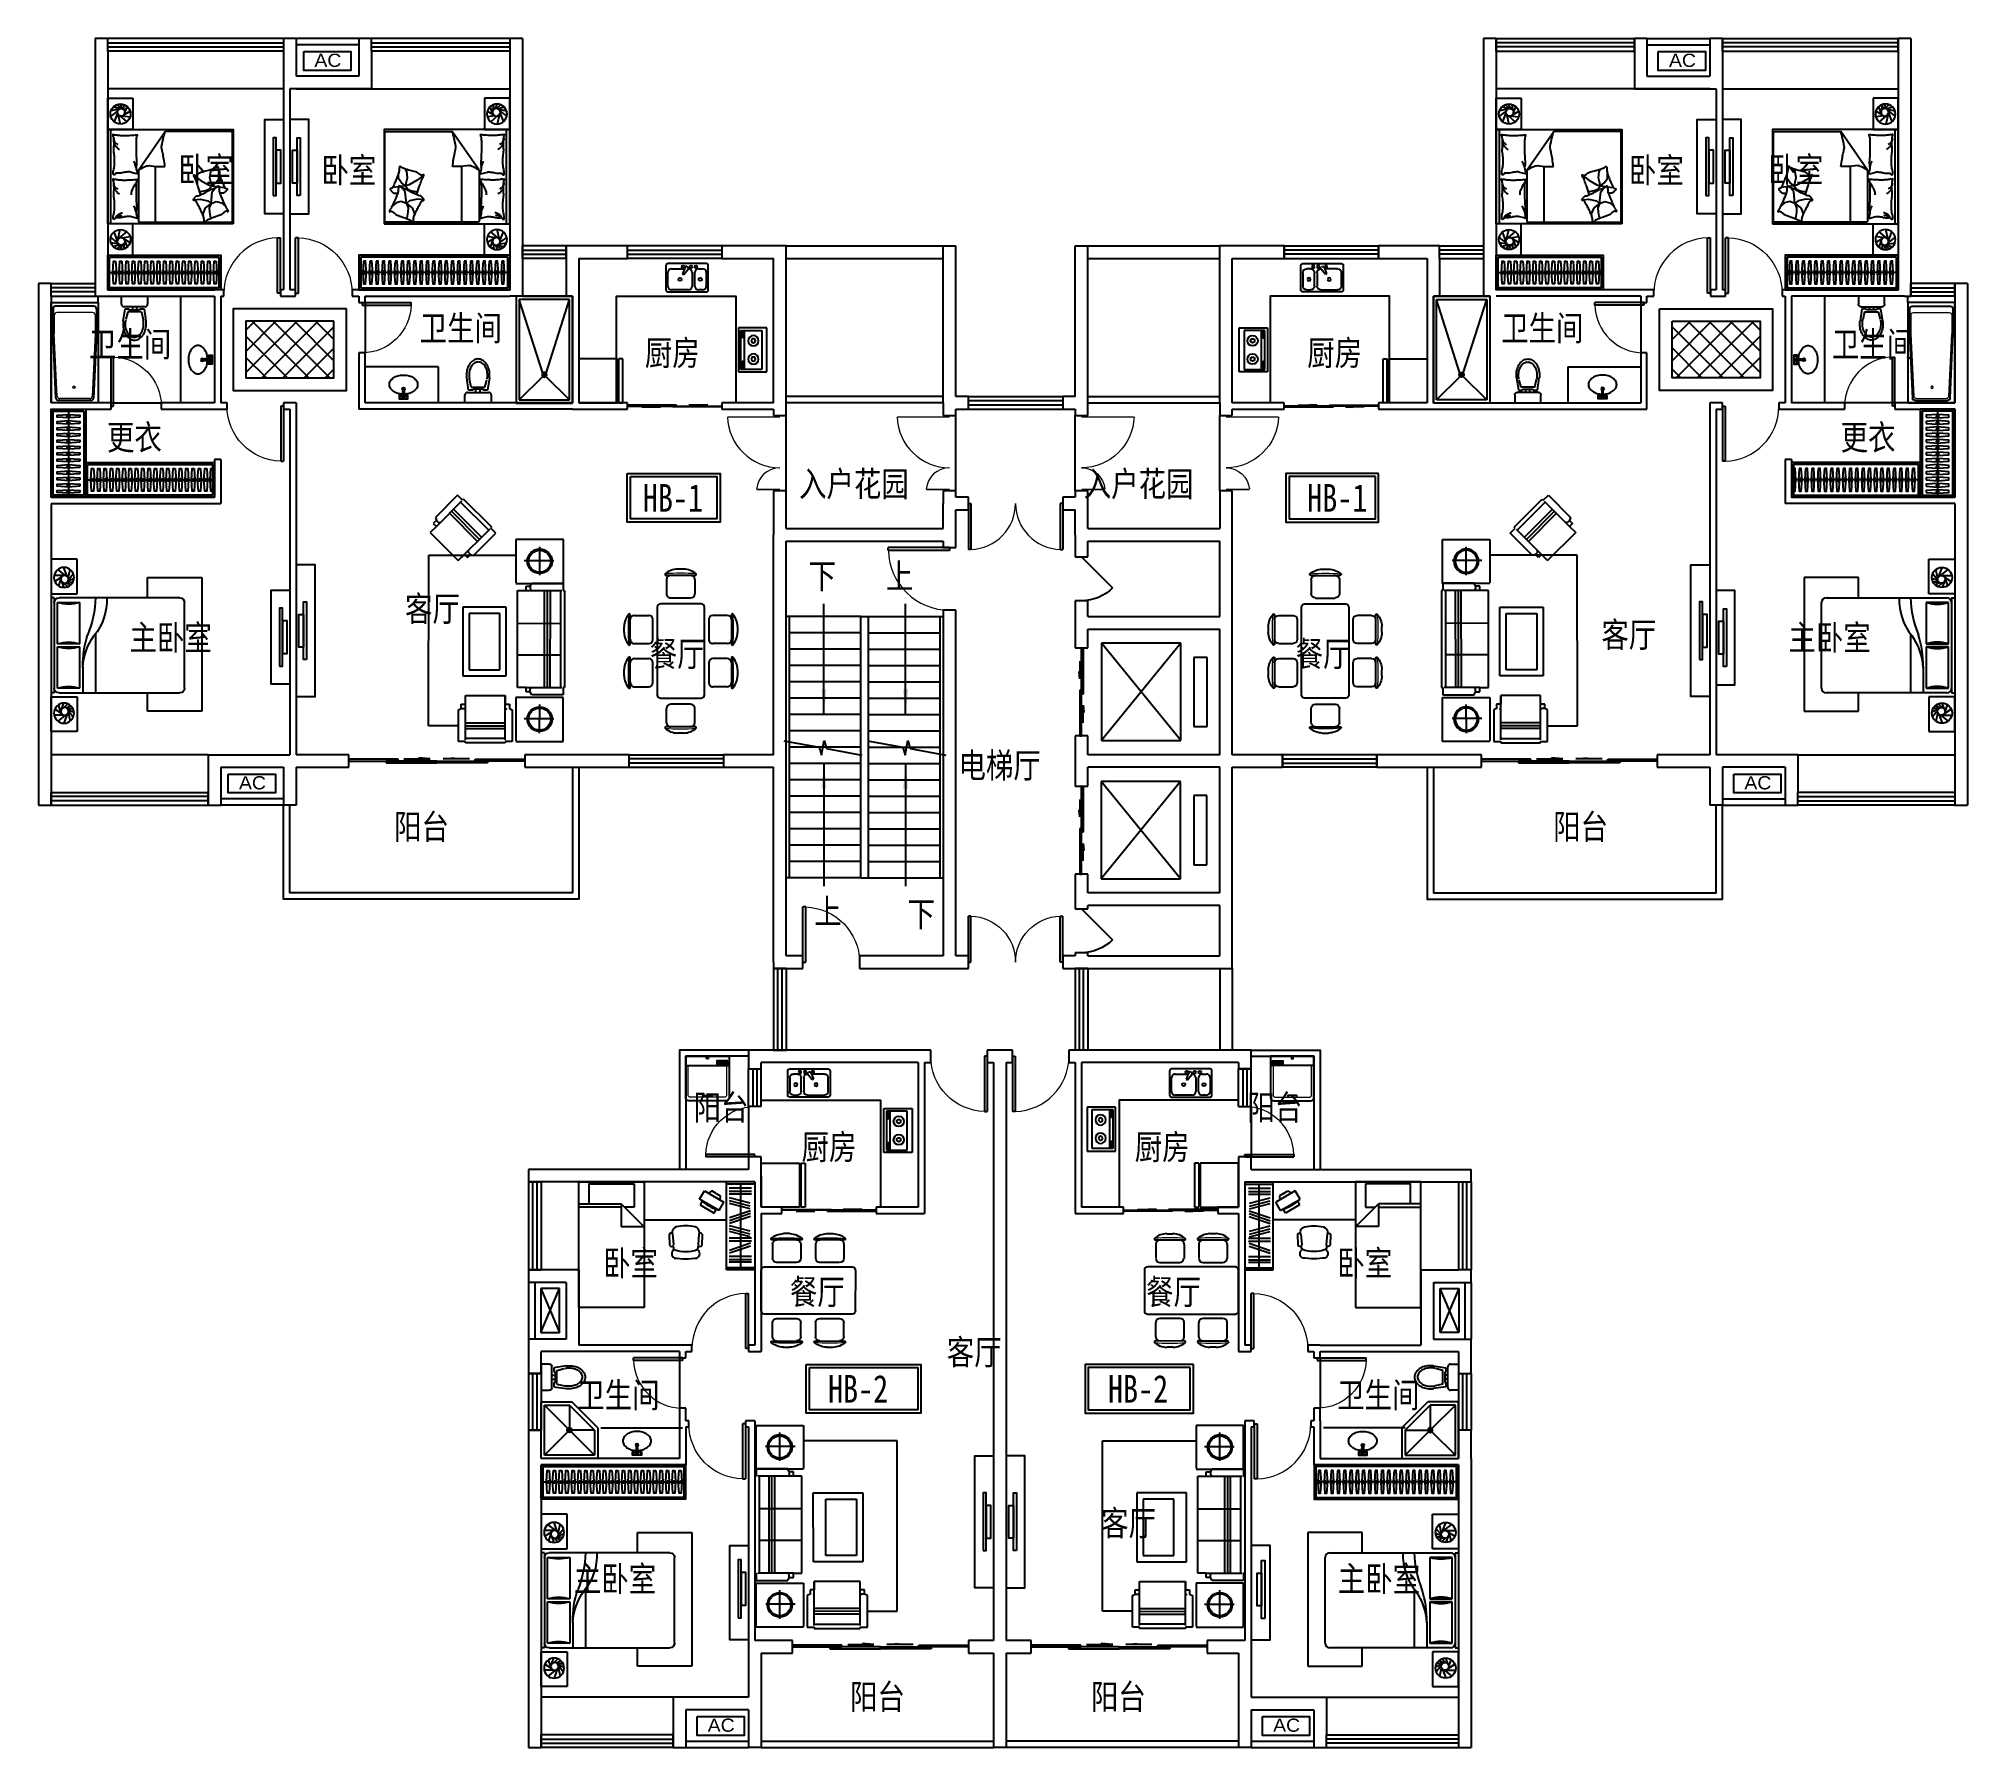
# Model space of a CAD drawing. Extents: x 864767 to 895467, y -830733 to -803533.
import ezdxf

# ---------------------------------------------------------------- set-up
doc = ezdxf.new("R2010")
doc.units = 0
doc.header["$LTSCALE"] = 1000
doc.header["$MEASUREMENT"] = 0
doc.linetypes.add('DASH', pattern=[0.35, 0.25, -0.1])
doc.layers.get('0').update_dxf_attribs({"linetype": 'CONTINUOUS'})
for name, color, linetype in [('0-栏杆', 165, 'CONTINUOUS'), ('area', 6, 'CONTINUOUS'), ('BALCONY', 147, 'CONTINUOUS'), ('BATH', 8, 'CONTINUOUS'), ('F', 8, 'CONTINUOUS'), ('F1', 223, 'CONTINUOUS'), ('FUR', 8, 'CONTINUOUS'), ('K_EQUIPMENT', 4, 'CONTINUOUS'), ('STAIR', 3, 'CONTINUOUS'), ('text', 75, 'CONTINUOUS'), ('TOTHER', 145, 'CONTINUOUS'), ('WALL', 2, 'CONTINUOUS'), ('WC', 157, 'CONTINUOUS'), ('WINDOW', 4, 'CONTINUOUS'), ('家具', 8, 'CONTINUOUS')]:
    doc.layers.add(name, color=color, linetype=linetype)
doc.styles.add('DIM_FONT', font='ZBTXT.shx', dxfattribs={"width": 0.8})
doc.styles.add('HZ', font='zbtxt.shx', dxfattribs={"bigfont": 'zbhz.shx'})
doc.styles.add('黑体', font='simhei.ttf')

msp = doc.modelspace()

# ---------------------------------------------------------------- texts
at = {"layer": 'text', "color": 0, "style": '黑体', "width": 0.8}
for s, p in [('卧室', (866993, -805818, 0)), ('卧室', (869269, -805830, 0)), ('卧室', (890079, -805830, 0)), ('卧室', (892298, -805818, 0)), ('卫生间', (870833, -808343, 0)), ('卫生间', (888046, -808343, 0)), ('卫生间', (865569, -808600, 0)), ('厨房', (874417, -808736, 0)), ('厨房', (884959, -808736, 0)), ('卫生间', (893309, -808600, 0)), ('更衣', (865857, -810080, 0)), ('更衣', (893450, -810080, 0)), ('入户花园', (876871, -810821, 0)), ('入户花园', (881402, -810821, 0)), ('下', (877024, -812287, 0)), ('上', (878255, -812290, 0)), ('客厅', (870600, -812809, 0)), ('主卧室', (866215, -813269, 0)), ('客厅', (889642, -813222, 0)), ('主卧室', (892618, -813269, 0)), ('餐厅', (874496, -813527, 0)), ('餐厅', (884776, -813527, 0)), ('电梯厅', (879409, -815302, 0)), ('阳台', (870426, -816279, 0)), ('阳台', (888874, -816279, 0)), ('上', (877112, -817626, 0)), ('下', (878599, -817668, 0)), ('阳台', (875193, -820746, 0)), ('阳台', (884007, -820746, 0)), ('厨房', (876911, -821375, 0)), ('厨房', (882214, -821375, 0)), ('卧室', (873753, -823224, 0)), ('卧室', (885438, -823224, 0)), ('餐厅', (876726, -823683, 0)), ('餐厅', (882395, -823683, 0)), ('客厅', (879223, -824642, 0)), ('卫生间', (873342, -825325, 0)), ('卫生间', (885436, -825325, 0)), ('客厅', (881680, -827364, 0)), ('主卧室', (873287, -828250, 0)), ('主卧室', (885446, -828250, 0)), ('阳台', (877683, -830126, 0)), ('阳台', (881517, -830126, 0))]:
    msp.add_text(s, height=400, dxfattribs=at).set_placement(p)
at = {"layer": 'text', "color": 7, "style": '黑体', "width": 0.8}
for s, p in [('HB-1', (874385, -811064, 0)), ('HB-1', (884959, -811064, 0)), ('HB-2', (877332, -825245, 0)), ('HB-2', (881788, -825245, 0))]:
    msp.add_text(s, height=440, dxfattribs=at).set_placement(p)

# ---------------------------------------------------------------- blocks, each defined once
blk = doc.blocks.new('_ARROW')
blk.add_solid([(0, 0), (-1, 0.1), (-1, -0.1)])
blk = doc.blocks.new('111')
at = {"layer": 'STAIR'}
for p, q in [((50, 0), (0, 0)), ((50, -4160), (50, 0)), ((1190, 0), (50, 0)), ((1190, -260), (50, -260)), ((1190, 0), (1310, 0)), ((1310, 0), (2450, 0)), ((1310, -260), (2450, -260)), ((2450, 0), (2500, 0)), ((2450, -4160), (2450, 0)), ((1190, -520), (50, -520)), ((1310, -520), (2450, -520)), ((1190, -780), (50, -780)), ((1310, -780), (2450, -780)), ((1190, -1040), (50, -1040)), ((1310, -1040), (2450, -1040)), ((1190, -1300), (50, -1300)), ((1310, -1300), (2450, -1300)), ((1190, -1560), (50, -1560)), ((1190, -1820), (50, -1820)), ((1310, -1560), (2450, -1560)), ((1310, -1820), (2450, -1820)), ((-40, -1976), (522, -2080)), ((1190, -2080), (50, -2080)), ((522, -2080), (560, -2209)), ((560, -2209), (603, -1973)), ((603, -1973), (640, -2102)), ((640, -2102), (1203, -2206)), ((1294, -1976), (1857, -2080)), ((1310, -2080), (2450, -2080)), ((1857, -2080), (1894, -2209)), ((1894, -2209), (1938, -1973)), ((1938, -1973), (1975, -2102)), ((1975, -2102), (2538, -2206)), ((1190, -2340), (50, -2340)), ((1310, -2340), (2450, -2340)), ((1190, -2600), (50, -2600)), ((1310, -2600), (2450, -2600)), ((1190, -2860), (50, -2860)), ((1310, -2860), (2450, -2860)), ((1190, -3120), (50, -3120)), ((1310, -3120), (2450, -3120)), ((1190, -3380), (50, -3380)), ((1190, -3640), (50, -3640)), ((1310, -3380), (2450, -3380)), ((1310, -3640), (2450, -3640)), ((1190, -3900), (50, -3900)), ((1310, -3900), (2450, -3900)), ((50, -4160), (0, -4160)), ((1190, -4160), (50, -4160)), ((1310, -4160), (2450, -4160)), ((2450, -4160), (2500, -4160))]:
    blk.add_line(p, q, dxfattribs=at)
for points in [[(600, -1560), (600, 203)], [(1900, -1560), (1900, 203)], [(600, -2340), (600, -4294)], [(1900, -2340), (1900, -4294)]]:
    blk.add_lwpolyline(points, dxfattribs=at)
at = {"layer": 'WALL'}
for p, q in [((1190, -4160), (1190, 0)), ((1310, -4160), (1310, 0)), ((1190, -4160), (1310, -4160))]:
    blk.add_line(p, q, dxfattribs=at)
at = {"layer": 'STAIR', "yscale": 400, "zscale": 400}
for p, xscale, rotation in [((600, -1560), 400, 270), ((1900, -1560), -400, 90), ((600, -2340), 400, 90), ((1900, -2340), -400, 270)]:
    blk.add_blockref('_ARROW', p, dxfattribs=dict(at, xscale=xscale, rotation=rotation))
blk = doc.blocks.new('ZHUO1')
for p, q in [((295, 137), (-295, -137)), ((953, -1156), (361, 113)), ((744, 147), (541, 52)), ((804, 180), (998, -237)), ((970, 59), (1012, -31)), ((-319, -204), (273, -1473)), ((508, -38), (641, -323)), ((935, -261), (731, -356)), ((-460, -917), (-654, -500)), ((-591, -476), (-387, -381)), ((-164, -699), (-297, -414)), ((1035, -476), (831, -571)), ((1094, -443), (1288, -860)), ((1261, -564), (1303, -654)), ((-627, -796), (-669, -706)), ((-401, -884), (-197, -789)), ((798, -660), (931, -946)), ((1225, -884), (1021, -979)), ((-170, -1539), (-364, -1122)), ((-301, -1098), (-97, -1003)), ((126, -1321), (-7, -1036)), ((339, -1497), (928, -1222)), ((-336, -1418), (-378, -1328)), ((-111, -1506), (93, -1411))]:
    blk.add_line(p, q)
for centre, radius, start, end in [((316, 92), 50, 25, 115), ((569, -9), 67.5, 115, 205), ((773, 86), 67.5, 25, 115), ((822, 188), 20, 137.67, 205), ((814, 195), 10, 65.7265, 137.67), ((689, -84), 316, 26.7651, 65.7265), ((-273, -183), 50, 115, 205), ((906, -200), 67.5, 295, 25), ((1016, -229), 20, 205, 272.33), ((722, -156), 316, 344.2735, 23.2349), ((1016, -239), 10, 272.33, 344.2735), ((-379, -581), 316, 164.2735, 203.2349), ((-673, -498), 10, 92.33, 164.2735), ((-672, -508), 20, 25, 92.33), ((-562, -537), 67.5, 115, 205), ((-359, -442), 67.5, 25, 115), ((702, -295), 67.5, 205, 295), ((859, -632), 67.5, 115, 205), ((1063, -537), 67.5, 25, 115), ((1112, -434), 20, 137.67, 205), ((1105, -427), 10, 65.7265, 137.67), ((979, -706), 316, 26.7651, 65.7265), ((-345, -653), 316, 206.7651, 245.7265), ((-429, -823), 67.5, 205, 295), ((-478, -925), 20, 317.67, 25), ((-225, -728), 67.5, 295, 25), ((1196, -822), 67.5, 295, 25), ((1306, -851), 20, 205, 272.33), ((1013, -778), 316, 344.2735, 23.2349), ((1307, -861), 10, 272.33, 344.2735), ((-471, -932), 10, 245.7265, 317.67), ((-88, -1204), 316, 164.2735, 203.2349), ((-383, -1121), 10, 92.33, 164.2735), ((-382, -1131), 20, 25, 92.33), ((-272, -1160), 67.5, 115, 205), ((-68, -1065), 67.5, 25, 115), ((907, -1177), 50, 295, 25), ((992, -917), 67.5, 205, 295), ((-55, -1276), 316, 206.7651, 245.7265), ((-139, -1445), 67.5, 205, 295), ((65, -1350), 67.5, 295, 25), ((318, -1451), 50, 205, 295), ((-180, -1555), 10, 245.7265, 317.67), ((-188, -1548), 20, 317.67, 25)]:
    blk.add_arc(centre, radius, start, end)
at = {"lineweight": 13}
for centre, start, end in [((-1526, -1160), 19.8023, 30.1977), ((1870, 423), 199.8023, 210.1977), ((-1236, -1783), 19.8023, 30.1977), ((2160, -199), 199.8023, 210.1977)]:
    blk.add_arc(centre, 2713, start, end, dxfattribs=at)
blk = doc.blocks.new('A$C79890BC7')
at = {"color": 252}
for points in [[(2140, 718159), (2091, 718159), (2091, 719080), (2140, 719080)], [(2091, 718359), (2018, 718359), (2018, 718880), (2091, 718880)]]:
    blk.add_lwpolyline(points, close=True, dxfattribs=at)
blk = doc.blocks.new('A$C6AB5504A')
at = {"layer": 'F'}
for p, q in [((1985, 2744), (2397, 2744)), ((1985, 2191), (1985, 2744)), ((2124, 2411), (2044, 2511)), ((2126, 2439), (2095, 2579)), ((2142, 2467), (2193, 2612)), ((2163, 2480), (2291, 2578)), ((2198, 2481), (2349, 2484)), ((2232, 2458), (2340, 2390)), ((2397, 2744), (2397, 2191)), ((862, 2449), (0, 2449)), ((0, 2449), (0, 325)), ((862, 2129), (862, 2449)), ((2397, 2191), (1985, 2191)), ((2130, 2396), (2033, 2436)), ((2143, 2379), (2052, 2375)), ((2159, 2368), (2084, 2334)), ((2198, 2365), (2133, 2304)), ((2233, 2390), (2196, 2292)), ((2243, 2428), (2281, 2319)), ((273, 690), (273, 2053)), ((348, 2129), (2271, 2129)), ((2296, 2053), (1943, 2053)), ((1943, 2053), (1943, 1397)), ((2296, 1397), (2296, 2053)), ((2346, 2129), (2397, 2129)), ((2346, 2129), (2346, 615)), ((2397, 2129), (2397, 615)), ((1690, 1549), (1690, 615)), ((1943, 1397), (2296, 1397)), ((2296, 1347), (1943, 1347)), ((1943, 1347), (1943, 690)), ((2296, 690), (2296, 1347)), ((1892, 1031), (1892, 615)), ((2271, 615), (348, 615)), ((862, 325), (862, 615)), ((1943, 690), (2296, 690)), ((2346, 615), (2397, 615)), ((0, 325), (862, 325)), ((2397, 553), (1985, 553)), ((1985, 553), (1985, 0)), ((2130, 348), (2033, 307)), ((2124, 333), (2044, 232)), ((2143, 365), (2052, 368)), ((2159, 375), (2084, 409)), ((2198, 378), (2133, 440)), ((2233, 354), (2196, 452)), ((2232, 286), (2340, 354)), ((2243, 316), (2281, 425)), ((2397, 0), (2397, 553)), ((2126, 305), (2095, 165)), ((2142, 276), (2193, 132)), ((2163, 264), (2291, 166)), ((2198, 262), (2349, 259)), ((1985, 0), (2397, 0))]:
    blk.add_line(p, q, dxfattribs=at)
for centre, radius in [((2192, 2452), 160), ((2183, 2423), 60), ((2192, 292), 160), ((2183, 320), 60)]:
    blk.add_circle(centre, radius, dxfattribs=at)
for centre, radius, start, end in [((348, 2053), 75.7, 90, 180), ((2403, 2091), 892, 177.5673, 219.5461), ((3545, 2214), 1857, 182.616, 201.4069), ((2119, 2659), 631, 253.7398, 286.2602), ((2271, 2053), 75.7, 0, 90), ((309, 1052), 1584, 359.2582, 17.8034), ((965, 977), 928, 2.5398, 36.0403), ((2119, 791), 631, 73.7398, 106.2602), ((2119, 1952), 631, 253.7398, 286.2602), ((348, 690), 75.7, 180, 270), ((2119, 85), 631, 73.7398, 106.2602), ((2271, 690), 75.7, 270, 0)]:
    blk.add_arc(centre, radius, start, end, dxfattribs=at)
blk = doc.blocks.new('*U33')
blk.add_line((-970, -275), (1269, -275))
for points in [[(-1000, 0), (1299, 0), (1299, -550), (-1000, -550)], [(-970, -30), (1269, -30), (1269, -520), (-970, -520)]]:
    blk.add_lwpolyline(points, close=True)
at = {"elevation": 0}
for points in [[(-874, -95), (-862, -275), (-874, -455), (-906, -455), (-918, -275), (-906, -95)], [(-774, -95), (-762, -275), (-774, -455), (-806, -455), (-818, -275), (-806, -95)], [(-674, -95), (-662, -275), (-674, -455), (-706, -455), (-718, -275), (-706, -95)], [(-574, -95), (-562, -275), (-574, -455), (-606, -455), (-618, -275), (-606, -95)], [(-474, -95), (-462, -275), (-474, -455), (-506, -455), (-518, -275), (-506, -95)], [(-374, -95), (-362, -275), (-374, -455), (-406, -455), (-418, -275), (-406, -95)], [(-274, -95), (-262, -275), (-274, -455), (-306, -455), (-318, -275), (-306, -95)], [(-174, -95), (-162, -275), (-174, -455), (-206, -455), (-218, -275), (-206, -95)], [(-74, -95), (-62, -275), (-74, -455), (-106, -455), (-118, -275), (-106, -95)], [(26, -95), (38, -275), (26, -455), (-6, -455), (-18, -275), (-6, -95)], [(126, -95), (138, -275), (126, -455), (94, -455), (82, -275), (94, -95)], [(226, -95), (238, -275), (226, -455), (194, -455), (182, -275), (194, -95)], [(326, -95), (338, -275), (326, -455), (294, -455), (282, -275), (294, -95)], [(426, -95), (438, -275), (426, -455), (394, -455), (382, -275), (394, -95)], [(526, -95), (538, -275), (526, -455), (494, -455), (482, -275), (494, -95)], [(626, -95), (638, -275), (626, -455), (594, -455), (582, -275), (594, -95)], [(726, -95), (738, -275), (726, -455), (694, -455), (682, -275), (694, -95)], [(826, -95), (838, -275), (826, -455), (794, -455), (782, -275), (794, -95)], [(926, -95), (938, -275), (926, -455), (894, -455), (882, -275), (894, -95)], [(1026, -95), (1038, -275), (1026, -455), (994, -455), (982, -275), (994, -95)], [(1126, -95), (1138, -275), (1126, -455), (1094, -455), (1082, -275), (1094, -95)], [(1226, -95), (1238, -275), (1226, -455), (1194, -455), (1182, -275), (1194, -95)]]:
    blk.add_lwpolyline(points, close=True, dxfattribs=at)
at = {"ltscale": 15, "elevation": 0}
for points in [[(-894, -255), (-886, -255), (-886, -295), (-894, -295)], [(-794, -255), (-786, -255), (-786, -295), (-794, -295)], [(-694, -255), (-686, -255), (-686, -295), (-694, -295)], [(-594, -255), (-586, -255), (-586, -295), (-594, -295)], [(-494, -255), (-486, -255), (-486, -295), (-494, -295)], [(-394, -255), (-386, -255), (-386, -295), (-394, -295)], [(-294, -255), (-286, -255), (-286, -295), (-294, -295)], [(-194, -255), (-186, -255), (-186, -295), (-194, -295)], [(-94, -255), (-86, -255), (-86, -295), (-94, -295)], [(6, -255), (14, -255), (14, -295), (6, -295)], [(106, -255), (114, -255), (114, -295), (106, -295)], [(206, -255), (214, -255), (214, -295), (206, -295)], [(306, -255), (314, -255), (314, -295), (306, -295)], [(406, -255), (414, -255), (414, -295), (406, -295)], [(506, -255), (514, -255), (514, -295), (506, -295)], [(606, -255), (614, -255), (614, -295), (606, -295)], [(706, -255), (714, -255), (714, -295), (706, -295)], [(806, -255), (814, -255), (814, -295), (806, -295)], [(906, -255), (914, -255), (914, -295), (906, -295)], [(1006, -255), (1014, -255), (1014, -295), (1006, -295)], [(1106, -255), (1114, -255), (1114, -295), (1106, -295)], [(1206, -255), (1214, -255), (1214, -295), (1206, -295)]]:
    blk.add_lwpolyline(points, close=True, dxfattribs=at)
blk = doc.blocks.new('$plan$00001564')
at = {"linetype": 'Continuous'}
for p, q in [((-520, -2000), (-520, 0)), ((-520, 0), (520, 0)), ((520, 0), (520, -2000)), ((-357, -346), (-357, -26)), ((-357, -27), (360, -27)), ((360, -27), (360, -400)), ((-520, -346), (151, -346)), ((151, -403), (-520, -403)), ((516, -710), (151, -346)), ((151, -346), (151, -710)), ((151, -710), (516, -710)), ((520, -2000), (-520, -2000))]:
    blk.add_line(p, q, dxfattribs=at)
blk.add_line((360, -400), (205, -400))
blk = doc.blocks.new('A$C39060881')
at = {"layer": 'FUR'}
for p, q in [((3418, 718609), (2018, 718609)), ((2018, 718159), (2018, 718609)), ((2054, 718159), (2054, 718609)), ((3382, 718384), (2054, 718384)), ((2119, 718215), (2119, 718568)), ((2169, 718215), (2169, 718568)), ((2210, 718215), (2210, 718568)), ((2353, 718233), (2270, 718562)), ((2403, 718233), (2319, 718562)), ((2444, 718233), (2361, 718562)), ((2475, 718227), (2588, 718562)), ((2521, 718227), (2634, 718562)), ((2566, 718227), (2679, 718562)), ((2799, 718233), (2716, 718562)), ((2849, 718233), (2766, 718562)), ((2890, 718233), (2807, 718562)), ((2912, 718215), (2912, 718568)), ((2962, 718215), (2962, 718568)), ((2993, 718227), (3106, 718562)), ((3038, 718227), (3151, 718562)), ((3206, 718215), (3206, 718568)), ((3255, 718215), (3255, 718568)), ((3296, 718215), (3296, 718568)), ((3382, 718159), (3382, 718609)), ((3418, 718159), (3418, 718609))]:
    blk.add_line(p, q, dxfattribs=at)
blk = doc.blocks.new('A$C03F53565')
at = {"layer": '家具', "color": 252}
for p, q in [((601, 1310), (0, 1310)), ((0, 1310), (0, 0)), ((142, 957), (323, 1269)), ((453, 1193), (323, 1269)), ((601, 0), (601, 1310)), ((272, 882), (142, 957)), ((181, 1143), (143, 1078)), ((143, 1078), (180, 1022)), ((181, 1143), (218, 1208)), ((218, 1208), (285, 1204)), ((453, 1193), (272, 882)), ((440, 1147), (311, 926)), ((365, 888), (497, 1115)), ((497, 1115), (440, 1147)), ((832, 922), (1008, 918)), ((312, 919), (365, 888)), ((812, 878), (818, 878)), ((828, 870), (1003, 856)), ((812, 443), (818, 444)), ((812, 443), (818, 444)), ((828, 452), (1003, 466)), ((832, 399), (1008, 404)), ((0, 0), (601, 0))]:
    blk.add_line(p, q, dxfattribs=at)
for centre, radius, start, end in [((-98, 1305), 555, 313.4291, 346.17), ((841, 895), 28.6, 108.7162, 243.9569), ((1339, 661), 641, 166.275, 193.725), ((804, 788), 91, 85, 163.8913), ((996, 888), 32.5, 282.8663, 67.8436), ((994, 682), 182, 63.7878, 82.6653), ((1142, 804), 78.5, 30.3927, 149.6073), ((591, 661), 516, 339.209, 20.791), ((-200, 661), 1422, 352.5907, 7.4093), ((804, 534), 91, 196.1087, 275), ((841, 427), 28.6, 116.0431, 251.2838), ((996, 434), 32.5, 292.1564, 77.1337), ((994, 637), 182, 278.0952, 296.382), ((1142, 517), 78.5, 210.3927, 329.6073)]:
    blk.add_arc(centre, radius, start, end, dxfattribs=at)
blk = doc.blocks.new('$plan$00001623')
at = {"layer": 'FUR', "linetype": 'Continuous'}
blk.add_line((-341, -145), (342, -145), dxfattribs=at)
at = {"layer": 'FUR'}
blk.add_lwpolyline([(295, -706), (-295, -706, -0.414214), (-345, -656), (-345, 0), (345, 0), (345, -656, -0.414214)], format="xyb", close=True, dxfattribs=at)
at = {"layer": 'FUR', "lineweight": 13}
blk.add_lwpolyline([(307, -145), (307, -611, -0.414214), (267, -651), (-267, -651, -0.414214), (-307, -611), (-307, -145)], format="xyb", dxfattribs=at)
at = {"layer": 'FUR'}
for points in [[(323, -72), (152, -72), (152, -120), (323, -120)], [(163, -86), (177, -86), (177, -99), (163, -99)], [(189, -86), (202, -86), (202, -99), (189, -99)], [(213, -86), (227, -86), (227, -99), (213, -99)], [(239, -86), (253, -86), (253, -99), (239, -99)], [(281, -110), (309, -110), (309, -80), (281, -80)]]:
    blk.add_lwpolyline(points, close=True, dxfattribs=at)
blk.add_lwpolyline([(-71, -651), (-71, -623), (0, -623), (71, -623), (71, -651)], dxfattribs=at)
blk.add_circle((0, -25), 16, dxfattribs=at)
blk = doc.blocks.new('A$C0A1D271E')
at = {"layer": '家具', "color": 252}
for p, q in [((56, 202), (27, 398)), ((100, 250), (71, 377)), ((316, 250), (348, 364)), ((389, 400), (359, 202)), ((0, 0), (0, 128)), ((418, 0), (0, 0)), ((40, 168), (378, 168)), ((123, 202), (56, 202)), ((100, 250), (316, 250)), ((128, 220), (123, 202)), ((290, 220), (128, 220)), ((175, 168), (175, 220)), ((242, 168), (242, 220)), ((297, 202), (290, 220)), ((359, 202), (297, 202)), ((418, 128), (418, 0))]:
    blk.add_line(p, q, dxfattribs=at)
for centre, radius, start, end in [((293, 469), 266, 143.8717, 163.0538), ((241, 507), 201, 119.5446, 143.8717), ((241, 497), 164, 120.5452, 144.9339), ((208, 565), 135, 89.7075, 119.5446), ((211, 547), 105, 90, 120.5452), ((208, 565), 135, 59.8705, 89.7075), ((211, 547), 105, 59.4548, 90), ((181, 497), 164, 35.0661, 59.4548), ((175, 508), 201, 35.5434, 59.8705), ((123, 470), 266, 16.3613, 35.5434), ((375, 444), 352, 163.0538, 179.7075), ((375, 444), 352, 179.7075, 187.4876), ((362, 443), 298, 163.7883, 180), ((362, 443), 298, 180, 192.7964), ((287, 464), 221, 144.9339, 163.7883), ((134, 464), 221, 16.2117, 35.0661), ((60, 443), 298, 0, 16.2117), ((60, 443), 298, 347.2036, 0), ((40, 446), 352, 359.7075, 16.3613), ((40, 446), 352, 352.2311, 359.7075), ((40, 128), 40, 90, 180), ((378, 128), 40, 0, 90)]:
    blk.add_arc(centre, radius, start, end, dxfattribs=at)
blk = doc.blocks.new('A$C6BB233E2')
at = {"layer": 'TOTHER', "color": 252}
blk.add_lwpolyline([(237, 323), (295, 323), (295, 378), (154, 378), (154, 323), (213, 323)], dxfattribs=at)
blk.add_lwpolyline([(237, 356), (237, 265, -0.075451), (236, 259, -0.085787), (234, 254, -0.106069), (229, 250, -0.126813), (225, 249, -0.126813), (220, 250, -0.106069), (216, 254, -0.085787), (214, 259, -0.075451), (213, 265), (213, 356, -0.075451), (214, 363, -0.085787), (216, 368, -0.106069), (220, 371, -0.126813), (225, 373, -0.126813), (229, 371, -0.106069), (234, 368, -0.085787), (236, 363, -0.075451)], format="xyb", close=True, dxfattribs=at)
blk.add_lwpolyline([(237, 304, -0.059092), (314, 292, -0.080492), (384, 259, -0.107066), (434, 207, -0.138385), (450, 152, -0.138385), (434, 97, -0.107066), (384, 45, -0.080492), (314, 12, -0.068315), (225, 0, -0.068315), (136, 12, -0.080492), (66, 45, -0.107066), (15, 97, -0.138385), (0, 152, -0.138385), (15, 207, -0.107066), (66, 259, -0.080492), (136, 292, -0.059092), (213, 304, -0.059092)], format="xyb", dxfattribs=at)
for centre, radius in [((187, 351), 21.7), ((263, 351), 21.7), ((225, 220), 23.7), ((225, 220), 16)]:
    blk.add_circle(centre, radius, dxfattribs=at)
blk = doc.blocks.new('A$C179D235A')
at = {"layer": 'BATH'}
for p, q in [((0, 0), (0, 450)), ((0, 450), (700, 450)), ((40, 370), (40, 40)), ((660, 370), (40, 370)), ((660, 40), (660, 370)), ((700, 450), (700, 0)), ((40, 96), (660, 96)), ((40, 40), (660, 40)), ((71, 73), (71, 62)), ((146, 64), (82, 64)), ((82, 64), (82, 47)), ((82, 47), (146, 47)), ((146, 47), (146, 64)), ((163, 72), (163, 62)), ((544, 73), (544, 62)), ((555, 64), (555, 47)), ((619, 64), (555, 64)), ((555, 47), (619, 47)), ((619, 47), (619, 64)), ((636, 72), (636, 62)), ((700, 0), (0, 0))]:
    blk.add_line(p, q, dxfattribs=at)
for centre, radius in [((204, 237), 82.5), ((496, 237), 82.5), ((204, 237), 31.6), ((496, 237), 31.6)]:
    blk.add_circle(centre, radius, dxfattribs=at)
for centre, radius, start, end in [((75, 72), 4.03, 121.9106, 180), ((75, 72), 4.03, 180, 197.9454), ((75, 62), 4.03, 121.9106, 180), ((75, 62), 4.03, 180, 238.0894), ((95, 41), 41.3, 104.4631, 121.9106), ((95, 30), 41.3, 104.4631, 121.9106), ((95, 93), 41.3, 238.0894, 251.0845), ((108, -11), 94.4, 96.0983, 104.4631), ((108, -21), 94.4, 96.0983, 104.4631), ((117, -93), 177, 90, 96.0983), ((117, -104), 177, 90, 96.0983), ((117, -93), 177, 83.9017, 90), ((117, -104), 177, 83.9017, 90), ((126, -11), 94.4, 75.5369, 83.9017), ((126, -21), 94.4, 75.5369, 83.9017), ((126, 145), 94.4, 282.4611, 284.4631), ((139, 41), 41.3, 58.0894, 75.5369), ((139, 30), 41.3, 58.0894, 75.5369), ((139, 93), 41.3, 284.4631, 301.9106), ((159, 72), 4.03, 0, 58.0894), ((159, 62), 4.03, 360, 58.0894), ((159, 62), 4.03, 301.9106, 360), ((548, 72), 4.03, 121.9106, 180), ((548, 72), 4.03, 180, 197.9454), ((548, 62), 4.03, 121.9106, 180), ((548, 62), 4.03, 180, 238.0894), ((568, 41), 41.3, 104.4631, 121.9106), ((568, 30), 41.3, 104.4631, 121.9106), ((568, 93), 41.3, 238.0894, 251.0845), ((581, -11), 94.4, 96.0983, 104.4631), ((581, -21), 94.4, 96.0983, 104.4631), ((590, -93), 177, 90, 96.0983), ((590, -104), 177, 90, 96.0983), ((590, -93), 177, 83.9017, 90), ((590, -104), 177, 83.9017, 90), ((599, -11), 94.4, 75.5369, 83.9017), ((599, -21), 94.4, 75.5369, 83.9017), ((599, 145), 94.4, 282.4611, 284.4631), ((612, 41), 41.3, 58.0894, 75.5369), ((612, 30), 41.3, 58.0894, 75.5369), ((612, 93), 41.3, 284.4631, 301.9106), ((632, 72), 4.03, 0, 58.0894), ((632, 62), 4.03, 0, 58.0894), ((632, 62), 4.03, 301.9106, 360)]:
    blk.add_arc(centre, radius, start, end, dxfattribs=at)
blk = doc.blocks.new('A$C20217E62')
at = {"layer": 'F1'}
for p, q in [((0, 419), (0, 31)), ((644, 450), (31, 450)), ((92, 368), (298, 368)), ((306, 391), (267, 287)), ((285, 277), (355, 363)), ((335, 402), (350, 393)), ((522, 368), (583, 368)), ((675, 31), (675, 419)), ((31, 92), (31, 307)), ((31, 0), (644, 0)), ((358, 31), (92, 31)), ((267, 287), (285, 277)), ((419, 307), (419, 92)), ((460, 92), (460, 307)), ((583, 31), (522, 31)), ((644, 307), (644, 92))]:
    blk.add_line(p, q, dxfattribs=at)
for centre, radius in [((276, 399), 20.5), ((399, 399), 20.5), ((481, 399), 20.5), ((225, 199), 25.6), ((547, 199), 25.6)]:
    blk.add_circle(centre, radius, dxfattribs=at)
for centre, radius, start, end in [((31, 419), 30.7, 90, 180), ((92, 307), 61.4, 90, 180), ((325, 384), 20.5, 60, 159.4623), ((340, 376), 20.5, 320.5377, 60), ((358, 307), 61.4, 360, 90), ((522, 307), 61.4, 90, 180), ((583, 307), 61.4, 360, 90), ((644, 419), 30.7, 360, 90), ((31, 31), 30.7, 180, 270), ((92, 92), 61.4, 180, 270), ((358, 92), 61.4, 270, 360), ((522, 92), 61.4, 180, 270), ((583, 92), 61.4, 270, 360), ((644, 31), 30.7, 270, 360)]:
    blk.add_arc(centre, radius, start, end, dxfattribs=at)
blk = doc.blocks.new('_E10NWL')
for p, q in [((-275, 0), (275, 0)), ((-275, -482), (-275, 0)), ((275, 0), (275, -482)), ((275, -482), (-275, -482)), ((-257, -482), (-257, -499)), ((257, -482), (257, -499)), ((-275, -550), (-275, -499)), ((275, -499), (-275, -499)), ((275, -550), (-275, -550)), ((275, -499), (275, -550))]:
    blk.add_line(p, q)
at = {"style": 'DIM_FONT', "width": 0.8, "flags": 9}
for tag in ['XSIZE', 'YSIZE']:
    blk.add_attdef(tag, (0, 0), '', height=0.5, dxfattribs=at)
blk = doc.blocks.new('dwaddddd')
at = {"layer": 'F'}
for p, q in [((803767, 162572), (804227, 162572)), ((803772, 162504), (803772, 162279)), ((803947, 162672), (804047, 162672)), ((804222, 162504), (804222, 162279)), ((804454, 162572), (804914, 162572)), ((804459, 162504), (804459, 162279)), ((804634, 162672), (804733, 162672)), ((804909, 162504), (804909, 162279)), ((805040, 162143), (803640, 162143)), ((803840, 162212), (804155, 162212)), ((804526, 162212), (804841, 162212)), ((803036, 161813), (803036, 161714)), ((803136, 161993), (803136, 161533)), ((803203, 161988), (803428, 161988)), ((803496, 161921), (803496, 161606)), ((803590, 162093), (803590, 161443)), ((805090, 161443), (805090, 162093)), ((805185, 161921), (805185, 161606)), ((805478, 161988), (805253, 161988)), ((805545, 161993), (805545, 161533)), ((805645, 161813), (805645, 161714)), ((803203, 161538), (803428, 161538)), ((805478, 161538), (805253, 161538)), ((803640, 161393), (805040, 161393)), ((803772, 161031), (803772, 161256)), ((804155, 161323), (803840, 161323)), ((804222, 161031), (804222, 161256)), ((804459, 161031), (804459, 161256)), ((804841, 161323), (804526, 161323)), ((804909, 161031), (804909, 161256)), ((804227, 160963), (803767, 160963)), ((804914, 160963), (804454, 160963)), ((804047, 160863), (803947, 160863)), ((804733, 160863), (804634, 160863))]:
    blk.add_line(p, q, dxfattribs=at)
for centre, radius, start, end in [((803758, 162588), 10, 130.7265, 202.67), ((803767, 162592), 20, 202.67, 270), ((803957, 162356), 316, 91.7651, 130.7265), ((803840, 162504), 67.5, 90, 180), ((804037, 162356), 316, 49.2735, 88.2349), ((804155, 162504), 67.5, 0, 90), ((804227, 162592), 20, 270, 337.33), ((804236, 162588), 10, 337.33, 49.2735), ((804445, 162588), 10, 130.7265, 202.67), ((804454, 162592), 20, 202.67, 270), ((804644, 162356), 316, 91.7651, 130.7265), ((804526, 162504), 67.5, 90, 180), ((804724, 162356), 316, 49.2735, 88.2349), ((804841, 162504), 67.5, 0, 90), ((804914, 162592), 20, 270, 337.33), ((804923, 162588), 10, 337.33, 49.2735), ((803640, 162093), 50, 90, 180), ((803840, 162279), 67.5, 180, 270), ((804155, 162279), 67.5, 270, 0), ((804526, 162279), 67.5, 180, 270), ((804841, 162279), 67.5, 270, 0), ((805040, 162093), 50, 0, 90), ((803351, 161803), 316, 139.2735, 178.2349), ((803120, 162002), 10, 67.33, 139.2735), ((803116, 161993), 20, 360, 67.33), ((803203, 161921), 67.5, 90, 180), ((803428, 161921), 67.5, 360, 90), ((805253, 161921), 67.5, 90, 180), ((805478, 161921), 67.5, 0, 90), ((805565, 161993), 20, 112.67, 180), ((805561, 162002), 10, 40.7265, 112.67), ((805330, 161803), 316, 1.7651, 40.7265), ((803351, 161723), 316, 181.7651, 220.7265), ((803120, 161524), 10, 220.7265, 292.67), ((803116, 161533), 20, 292.67, 360), ((803203, 161606), 67.5, 180, 270), ((803428, 161606), 67.5, 270, 360), ((805253, 161606), 67.5, 180, 270), ((805478, 161606), 67.5, 270, 0), ((805565, 161533), 20, 180, 247.33), ((805561, 161524), 10, 247.33, 319.2735), ((805330, 161723), 316, 319.2735, 358.2349), ((803640, 161443), 50, 180, 270), ((803840, 161256), 67.5, 90, 180), ((804155, 161256), 67.5, 0, 90), ((804526, 161256), 67.5, 90, 180), ((804841, 161256), 67.5, 0, 90), ((805040, 161443), 50, 270, 0), ((803758, 160947), 10, 157.33, 229.2735), ((803767, 160943), 20, 90, 157.33), ((803957, 161179), 316, 229.2735, 268.2349), ((803840, 161031), 67.5, 180, 270), ((804037, 161179), 316, 271.7651, 310.7265), ((804155, 161031), 67.5, 270, 0), ((804227, 160943), 20, 22.67, 90), ((804236, 160947), 10, 310.7265, 22.67), ((804454, 160943), 20, 90, 157.33), ((804445, 160947), 10, 157.33, 229.2735), ((804644, 161179), 316, 229.2735, 268.2349), ((804526, 161031), 67.5, 180, 270), ((804724, 161179), 316, 271.7651, 310.7265), ((804841, 161031), 67.5, 270, 0), ((804914, 160943), 20, 22.67, 90), ((804923, 160947), 10, 310.7265, 22.67)]:
    blk.add_arc(centre, radius, start, end, dxfattribs=at)
at = {"layer": 'F', "lineweight": 13}
for centre, start, end in [((803997, 159894), 84.8023, 95.1977), ((804684, 159894), 84.8023, 95.1977), ((805814, 161763), 174.8023, 185.1977), ((802867, 161763), 354.8023, 5.1977), ((803997, 163641), 264.8023, 275.1977), ((804684, 163641), 264.8023, 275.1977)]:
    blk.add_arc(centre, 2713, start, end, dxfattribs=at)
blk = doc.blocks.new('*U34')
blk.add_line((-970, -275), (1020, -275))
for points in [[(-1000, 0), (1050, 0), (1050, -550), (-1000, -550)], [(-970, -30), (1020, -30), (1020, -520), (-970, -520)]]:
    blk.add_lwpolyline(points, close=True)
at = {"elevation": 0}
for points in [[(-874, -95), (-862, -275), (-874, -455), (-906, -455), (-918, -275), (-906, -95)], [(-774, -95), (-762, -275), (-774, -455), (-806, -455), (-818, -275), (-806, -95)], [(-674, -95), (-662, -275), (-674, -455), (-706, -455), (-718, -275), (-706, -95)], [(-574, -95), (-562, -275), (-574, -455), (-606, -455), (-618, -275), (-606, -95)], [(-474, -95), (-462, -275), (-474, -455), (-506, -455), (-518, -275), (-506, -95)], [(-374, -95), (-362, -275), (-374, -455), (-406, -455), (-418, -275), (-406, -95)], [(-274, -95), (-262, -275), (-274, -455), (-306, -455), (-318, -275), (-306, -95)], [(-174, -95), (-162, -275), (-174, -455), (-206, -455), (-218, -275), (-206, -95)], [(-74, -95), (-62, -275), (-74, -455), (-106, -455), (-118, -275), (-106, -95)], [(26, -95), (38, -275), (26, -455), (-6, -455), (-18, -275), (-6, -95)], [(126, -95), (138, -275), (126, -455), (94, -455), (82, -275), (94, -95)], [(226, -95), (238, -275), (226, -455), (194, -455), (182, -275), (194, -95)], [(326, -95), (338, -275), (326, -455), (294, -455), (282, -275), (294, -95)], [(426, -95), (438, -275), (426, -455), (394, -455), (382, -275), (394, -95)], [(526, -95), (538, -275), (526, -455), (494, -455), (482, -275), (494, -95)], [(626, -95), (638, -275), (626, -455), (594, -455), (582, -275), (594, -95)], [(726, -95), (738, -275), (726, -455), (694, -455), (682, -275), (694, -95)], [(826, -95), (838, -275), (826, -455), (794, -455), (782, -275), (794, -95)], [(926, -95), (938, -275), (926, -455), (894, -455), (882, -275), (894, -95)], [(1026, -95), (1038, -275), (1026, -455), (994, -455), (982, -275), (994, -95)]]:
    blk.add_lwpolyline(points, close=True, dxfattribs=at)
at = {"ltscale": 15, "elevation": 0}
for points in [[(-894, -255), (-886, -255), (-886, -295), (-894, -295)], [(-794, -255), (-786, -255), (-786, -295), (-794, -295)], [(-694, -255), (-686, -255), (-686, -295), (-694, -295)], [(-594, -255), (-586, -255), (-586, -295), (-594, -295)], [(-494, -255), (-486, -255), (-486, -295), (-494, -295)], [(-394, -255), (-386, -255), (-386, -295), (-394, -295)], [(-294, -255), (-286, -255), (-286, -295), (-294, -295)], [(-194, -255), (-186, -255), (-186, -295), (-194, -295)], [(-94, -255), (-86, -255), (-86, -295), (-94, -295)], [(6, -255), (14, -255), (14, -295), (6, -295)], [(106, -255), (114, -255), (114, -295), (106, -295)], [(206, -255), (214, -255), (214, -295), (206, -295)], [(306, -255), (314, -255), (314, -295), (306, -295)], [(406, -255), (414, -255), (414, -295), (406, -295)], [(506, -255), (514, -255), (514, -295), (506, -295)], [(606, -255), (614, -255), (614, -295), (606, -295)], [(706, -255), (714, -255), (714, -295), (706, -295)], [(806, -255), (814, -255), (814, -295), (806, -295)], [(906, -255), (914, -255), (914, -295), (906, -295)], [(1006, -255), (1014, -255), (1014, -295), (1006, -295)]]:
    blk.add_lwpolyline(points, close=True, dxfattribs=at)
blk = doc.blocks.new('*U35')
blk.add_line((-970, -275), (370, -275))
for points in [[(-1000, 0), (400, 0), (400, -550), (-1000, -550)], [(-970, -30), (370, -30), (370, -520), (-970, -520)]]:
    blk.add_lwpolyline(points, close=True)
at = {"elevation": 0}
for points in [[(-874, -95), (-862, -275), (-874, -455), (-906, -455), (-918, -275), (-906, -95)], [(-774, -95), (-762, -275), (-774, -455), (-806, -455), (-818, -275), (-806, -95)], [(-674, -95), (-662, -275), (-674, -455), (-706, -455), (-718, -275), (-706, -95)], [(-574, -95), (-562, -275), (-574, -455), (-606, -455), (-618, -275), (-606, -95)], [(-474, -95), (-462, -275), (-474, -455), (-506, -455), (-518, -275), (-506, -95)], [(-374, -95), (-362, -275), (-374, -455), (-406, -455), (-418, -275), (-406, -95)], [(-274, -95), (-262, -275), (-274, -455), (-306, -455), (-318, -275), (-306, -95)], [(-174, -95), (-162, -275), (-174, -455), (-206, -455), (-218, -275), (-206, -95)], [(-74, -95), (-62, -275), (-74, -455), (-106, -455), (-118, -275), (-106, -95)], [(26, -95), (38, -275), (26, -455), (-6, -455), (-18, -275), (-6, -95)], [(126, -95), (138, -275), (126, -455), (94, -455), (82, -275), (94, -95)], [(226, -95), (238, -275), (226, -455), (194, -455), (182, -275), (194, -95)], [(326, -95), (338, -275), (326, -455), (294, -455), (282, -275), (294, -95)]]:
    blk.add_lwpolyline(points, close=True, dxfattribs=at)
at = {"ltscale": 15, "elevation": 0}
for points in [[(-894, -255), (-886, -255), (-886, -295), (-894, -295)], [(-794, -255), (-786, -255), (-786, -295), (-794, -295)], [(-694, -255), (-686, -255), (-686, -295), (-694, -295)], [(-594, -255), (-586, -255), (-586, -295), (-594, -295)], [(-494, -255), (-486, -255), (-486, -295), (-494, -295)], [(-394, -255), (-386, -255), (-386, -295), (-394, -295)], [(-294, -255), (-286, -255), (-286, -295), (-294, -295)], [(-194, -255), (-186, -255), (-186, -295), (-194, -295)], [(-94, -255), (-86, -255), (-86, -295), (-94, -295)], [(6, -255), (14, -255), (14, -295), (6, -295)], [(106, -255), (114, -255), (114, -295), (106, -295)], [(206, -255), (214, -255), (214, -295), (206, -295)], [(306, -255), (314, -255), (314, -295), (306, -295)]]:
    blk.add_lwpolyline(points, close=True, dxfattribs=at)
blk = doc.blocks.new('66666')
at = {"layer": 'FUR'}
for p, q in [((-313037, -721735), (-313037, -721235)), ((-313037, -721235), (-312637, -721235)), ((-312875, -721433), (-312989, -721521)), ((-312859, -721411), (-312985, -721436)), ((-312845, -721403), (-312945, -721372)), ((-312824, -721398), (-312892, -721337)), ((-312805, -721400), (-312840, -721326)), ((-312773, -721423), (-312783, -721334)), ((-312779, -721500), (-312679, -721441)), ((-312762, -721465), (-312727, -721366)), ((-312637, -721235), (-312637, -721735)), ((-312637, -721735), (-313037, -721735)), ((-312985, -723235), (-312985, -721735)), ((-312881, -721465), (-312935, -721609)), ((-312874, -721488), (-312838, -721646)), ((-312847, -721512), (-312734, -721612)), ((-312807, -721516), (-312680, -721533)), ((-312548, -722382), (-312121, -721764)), ((-311069, -721764), (-312121, -721764)), ((-311049, -723190), (-311049, -721784)), ((-312276, -723190), (-312276, -722320)), ((-311397, -722399), (-311377, -722363)), ((-312548, -722382), (-312548, -723190)), ((-311669, -722458), (-311565, -722537)), ((-311565, -722537), (-311434, -722612)), ((-311434, -722612), (-311379, -722630)), ((-311379, -722630), (-311420, -722687)), ((-311410, -722501), (-311397, -722399)), ((-311379, -722630), (-311410, -722501)), ((-311379, -722630), (-311316, -722581)), ((-311379, -722630), (-311285, -722642)), ((-311373, -722725), (-311337, -722676)), ((-311337, -722676), (-311328, -722663)), ((-311316, -722581), (-311268, -722515)), ((-311270, -722644), (-311175, -722655)), ((-311268, -722515), (-311268, -722422)), ((-311669, -722854), (-311566, -722841)), ((-311478, -722707), (-311567, -722727)), ((-311566, -722841), (-311443, -722866)), ((-311485, -722980), (-311523, -723075)), ((-311392, -722911), (-311485, -722980)), ((-311420, -722687), (-311478, -722707)), ((-311443, -722866), (-311392, -722911)), ((-311392, -722911), (-311419, -722978)), ((-311419, -722978), (-311416, -723047)), ((-311392, -722911), (-311373, -722725)), ((-311392, -722911), (-311309, -722880)), ((-311309, -722880), (-311227, -722901)), ((-311227, -722901), (-311164, -722954)), ((-312638, -723235), (-313037, -723235)), ((-312637, -723235), (-313037, -723235)), ((-313037, -723235), (-313037, -723735)), ((-312637, -723735), (-312637, -723235)), ((-312528, -723210), (-311069, -723210)), ((-311523, -723075), (-311519, -723099)), ((-311416, -723047), (-311399, -723145)), ((-311399, -723145), (-311392, -723148)), ((-312875, -723537), (-312989, -723450)), ((-312859, -723560), (-312985, -723535)), ((-312845, -723568), (-312945, -723599)), ((-312881, -723505), (-312935, -723362)), ((-312824, -723573), (-312892, -723634)), ((-312874, -723483), (-312838, -723325)), ((-312847, -723459), (-312734, -723359)), ((-312805, -723570), (-312840, -723645)), ((-312807, -723455), (-312680, -723438)), ((-312773, -723548), (-312783, -723637)), ((-312779, -723471), (-312679, -723530)), ((-312762, -723506), (-312727, -723605)), ((-313037, -723735), (-312637, -723735))]:
    blk.add_line(p, q, dxfattribs=at)
blk.add_lwpolyline([(-311037, -723235), (-313037, -723235), (-313037, -721735), (-311037, -721735)], close=True, dxfattribs=at)
for points in [[(-312910, -722425, -0.263368), (-312929, -722453, -0.494818), (-312948, -722444, -0.049225), (-312949, -722426, -0.036831), (-312948, -722403, -0.031893), (-312940, -722365, 0.035782), (-312933, -722331, 0.032941), (-312927, -722241, 0.026564), (-312933, -722130, 0.017905), (-312938, -722092, -0.033397), (-312940, -722072, -0.03204), (-312939, -722035, 0.018442), (-312936, -721971, 0.010837), (-312937, -721906, 0.014624), (-312940, -721858, 0.111249), (-312947, -721836, -0.153708), (-312951, -721819, -0.076444), (-312950, -721811, -0.215512), (-312948, -721809, -0.585858), (-312945, -721812, 0.363489), (-312942, -721817, 0.191716), (-312931, -721817, -0.129675), (-312914, -721815, -0.01735), (-312897, -721818, 0.019326), (-312882, -721821, 0.018818), (-312814, -721827, 0.021828), (-312754, -721828, 0.006204), (-312721, -721827, 0.001963), (-312614, -721821, 0.028341), (-312578, -721816, -0.117014), (-312569, -721817, -0.36606), (-312568, -721818, -0.03973), (-312570, -721832, -0.048309), (-312576, -721846, 0.062981), (-312580, -721856, 0.04058), (-312583, -721880, 0.014345), (-312585, -721946, 0.005484), (-312585, -722072, 0.007153), (-312582, -722168, 0.008762), (-312579, -722211, -0.008153), (-312576, -722256, -0.06251), (-312581, -722313, 0.078669), (-312583, -722359, 0.047825), (-312578, -722381, -0.034494), (-312570, -722412, -0.023571), (-312567, -722437, -0.510228), (-312569, -722438), (-312599, -722431), (-312681, -722410, 0.073041), (-312701, -722408, 0.023305), (-312762, -722414, 0.018299), (-312785, -722418, -0.01097), (-312823, -722425, -0.042281), (-312857, -722428, -0.027201), (-312910, -722425)], [(-312942, -721869, 0.088153), (-312938, -721904, 0.088153), (-312923, -721935, 0.077547), (-312902, -721957, 0.077547), (-312874, -721971)], [(-312936, -721951, 0.027842), (-312926, -721975, 0.048685), (-312918, -721988, 0.023666), (-312893, -722016, 0.031223), (-312873, -722035, 0.046801), (-312865, -722040, 0.023191), (-312848, -722048)], [(-312125, -722321, 0.007867), (-312143, -722204, 0.009508), (-312161, -722107, 0.006616), (-312175, -722042, -0.023828), (-312179, -722024, -0.080713), (-312178, -722005, -0.009591), (-312146, -721853, -0.013133), (-312138, -721819, -0.007859), (-312121, -721764)], [(-312583, -722335, 0.009729), (-312592, -722308, 0.009729), (-312602, -722281, 0.007971), (-312611, -722259, 0.007971), (-312621, -722237)], [(-312548, -722382, -0.085272), (-312438, -722319, -0.124044), (-312351, -722309), (-312255, -722323), (-312125, -722321)], [(-311556, -722772, 0.025626), (-311559, -722760, 0.0108), (-311601, -722631, 0.00456), (-311632, -722543, 0.01125), (-311646, -722508, 0.069394), (-311657, -722489, -0.079756), (-311666, -722473, -0.106399), (-311669, -722458, -0.328642), (-311665, -722454, -0.299547), (-311659, -722456, 0.189917), (-311650, -722462, 0.033518), (-311640, -722463, 0.075627), (-311635, -722462, 0.053489), (-311627, -722459, 0.017838), (-311605, -722447, 0.038394), (-311581, -722430, -0.059529), (-311565, -722420, -0.035943), (-311539, -722409, -0.011245), (-311452, -722384, -0.006203), (-311413, -722373, 0.010783), (-311390, -722367, 0.019485), (-311377, -722363, 0.005062), (-311326, -722343, 0.101392), (-311301, -722326, -0.223768), (-311288, -722321, -0.25558), (-311283, -722325, -0.081563), (-311278, -722340, -0.071805), (-311278, -722357, 0.069985), (-311278, -722375, 0.03546), (-311265, -722434, 0.029432), (-311240, -722503, 0.001554), (-311226, -722537, -0.00152), (-311211, -722571, -0.004735), (-311196, -722606, 0.00382), (-311178, -722650, 0.296001), (-311146, -722672, -0.649774), (-311137, -722693, -0.02319), (-311142, -722698, 0.0288), (-311145, -722701, 0.005727), (-311151, -722708, -0.004358), (-311159, -722717, -0.027528), (-311176, -722734, -0.046214), (-311187, -722742, -0.194121), (-311204, -722745, 0.133719), (-311228, -722746, 0.005779), (-311250, -722754, 0.008882)], [(-312910, -723134, -0.263368), (-312929, -723162, -0.494818), (-312948, -723153, -0.049225), (-312949, -723136, -0.036831), (-312948, -723112, -0.031893), (-312940, -723074, 0.035782), (-312933, -723040, 0.032941), (-312927, -722950, 0.026564), (-312933, -722839, 0.017905), (-312938, -722802, -0.033397), (-312940, -722781, -0.03204), (-312939, -722744, 0.018442), (-312936, -722680, 0.010837), (-312937, -722615, 0.014624), (-312940, -722567, 0.111249), (-312947, -722545, -0.153708), (-312951, -722528, -0.076444), (-312950, -722520, -0.215512), (-312948, -722519, -0.585858), (-312945, -722521, 0.363489), (-312942, -722526, 0.191716), (-312931, -722526, -0.129675), (-312914, -722524, -0.01735), (-312897, -722527, 0.019326), (-312882, -722530, 0.018818), (-312814, -722536, 0.021828), (-312754, -722537, 0.006204), (-312721, -722536, 0.001963), (-312614, -722530, 0.028341), (-312578, -722526, -0.117014), (-312569, -722526, -0.36606), (-312568, -722527, -0.03973), (-312570, -722541, -0.048309), (-312576, -722555, 0.062981), (-312580, -722565, 0.04058), (-312583, -722589, 0.014345), (-312585, -722656, 0.005484), (-312585, -722781, 0.007153), (-312582, -722877, 0.008762), (-312579, -722920, -0.008153), (-312576, -722965, -0.06251), (-312581, -723023, 0.078669), (-312583, -723068, 0.047825), (-312578, -723091, -0.034494), (-312570, -723121, -0.023571), (-312567, -723147, -0.510228), (-312569, -723148), (-312599, -723140), (-312681, -723119, 0.073041), (-312701, -723118, 0.023305), (-312762, -723123, 0.018299), (-312785, -723127, -0.01097), (-312823, -723135, -0.042281), (-312857, -723138, -0.027201), (-312910, -723135)], [(-312942, -722579, 0.088153), (-312938, -722613, 0.088153), (-312923, -722644, 0.077547), (-312902, -722666, 0.077547), (-312874, -722680)], [(-312936, -722661, 0.027842), (-312926, -722684, 0.048685), (-312918, -722697, 0.023666), (-312893, -722725, 0.031223), (-312873, -722744, 0.046801), (-312865, -722749, 0.023191), (-312848, -722757)], [(-312582, -722575, 0.016108), (-312608, -722614, 0.024599), (-312623, -722641, 0.009477), (-312646, -722690, 0.015937), (-312659, -722719, 0.072521), (-312662, -722736, 0.033339), (-312662, -722772)], [(-312583, -723044, 0.009729), (-312592, -723017, 0.009729), (-312602, -722990, 0.007971), (-312611, -722968, 0.007971), (-312621, -722947)], [(-312910, -723135, -0.077379), (-312885, -723100, -0.077379), (-312850, -723074, -0.047525), (-312825, -723064, -0.047525), (-312799, -723059)], [(-312894, -723136, -0.05369), (-312881, -723122, -0.070312), (-312869, -723114, -0.015448), (-312860, -723110, -0.013244), (-312850, -723106, -0.082127), (-312832, -723103, -0.064164), (-312809, -723106)]]:
    blk.add_lwpolyline(points, format="xyb", dxfattribs=at)
blk.add_lwpolyline([(-311454, -723177, 0.101392), (-311478, -723196, -0.223768), (-311491, -723202, -0.25558), (-311496, -723199, -0.081563), (-311502, -723184, -0.071805), (-311503, -723167, 0.069985), (-311505, -723149, 0.03546), (-311522, -723091, 0.029432), (-311552, -723024, 0.001554), (-311569, -722992, -0.00152), (-311586, -722959, -0.004735), (-311604, -722925, 0.00382), (-311625, -722883, 0.296001), (-311659, -722863, -0.649774), (-311669, -722843, -0.02319), (-311665, -722838, 0.0288), (-311662, -722834, 0.005727), (-311657, -722827, -0.004358), (-311650, -722818, -0.027528), (-311634, -722799, -0.046214), (-311623, -722790, -0.194121), (-311607, -722786, 0.133719), (-311583, -722783, 0.011505), (-311541, -722764, 0.008882), (-311487, -722738, 0.012426), (-311419, -722701, -0.033612), (-311393, -722688), (-311336, -722665), (-311293, -722647, 0.224341), (-311280, -722633, -0.722772), (-311271, -722633, -0.103513), (-311270, -722636, 0.053465), (-311270, -722644, 0.030109), (-311265, -722667, -0.031436), (-311261, -722689, -0.05324), (-311261, -722704, 0.05518), (-311260, -722719, 0.056271), (-311254, -722744, 0.0108), (-311202, -722870, 0.00456), (-311164, -722954, 0.01125), (-311148, -722988, 0.069394), (-311135, -723006, -0.079756), (-311125, -723022, -0.106399), (-311121, -723037, -0.328642), (-311125, -723041, -0.299547), (-311131, -723039, 0.189917), (-311140, -723034, 0.033518), (-311151, -723034, 0.075627), (-311155, -723035, 0.053489), (-311163, -723038, 0.017838), (-311184, -723052, 0.038394), (-311207, -723071, -0.059529), (-311222, -723083, -0.035943), (-311247, -723095, -0.011245), (-311331, -723127, -0.006203), (-311370, -723141, 0.010783), (-311392, -723148, 0.019485), (-311405, -723154, 0.005062)], format="xyb", close=True, dxfattribs=at)
for centre, radius in [((-312833, -721486), 160), ((-312822, -721458), 60), ((-312833, -723485), 160), ((-312822, -723513), 60)]:
    blk.add_circle(centre, radius, dxfattribs=at)
for centre, start, end in [((-311069, -721784), 0, 90), ((-312528, -723190), 180, 270), ((-312296, -723190), 270, 0), ((-311069, -723190), 270, 0)]:
    blk.add_arc(centre, 20, start, end, dxfattribs=at)
at = {"layer": 'FUR', "oblique": -180, "text_generation_flag": 4, "width": 0.8, "flags": 9}
for tag, p in [('XSIZE', (-312833, -721486)), ('YSIZE', (-312833, -721486)), ('XSIZE', (-312833, -723485)), ('YSIZE', (-312833, -723485))]:
    blk.add_attdef(tag, p, '', height=0.5, rotation=180, dxfattribs=at)
blk = doc.blocks.new('*U36')
blk.add_line((-970, -275), (770, -275))
for points in [[(-1000, 0), (800, 0), (800, -550), (-1000, -550)], [(-970, -30), (770, -30), (770, -520), (-970, -520)]]:
    blk.add_lwpolyline(points, close=True)
at = {"elevation": 0}
for points in [[(-874, -95), (-862, -275), (-874, -455), (-906, -455), (-918, -275), (-906, -95)], [(-774, -95), (-762, -275), (-774, -455), (-806, -455), (-818, -275), (-806, -95)], [(-674, -95), (-662, -275), (-674, -455), (-706, -455), (-718, -275), (-706, -95)], [(-574, -95), (-562, -275), (-574, -455), (-606, -455), (-618, -275), (-606, -95)], [(-474, -95), (-462, -275), (-474, -455), (-506, -455), (-518, -275), (-506, -95)], [(-374, -95), (-362, -275), (-374, -455), (-406, -455), (-418, -275), (-406, -95)], [(-274, -95), (-262, -275), (-274, -455), (-306, -455), (-318, -275), (-306, -95)], [(-174, -95), (-162, -275), (-174, -455), (-206, -455), (-218, -275), (-206, -95)], [(-74, -95), (-62, -275), (-74, -455), (-106, -455), (-118, -275), (-106, -95)], [(26, -95), (38, -275), (26, -455), (-6, -455), (-18, -275), (-6, -95)], [(126, -95), (138, -275), (126, -455), (94, -455), (82, -275), (94, -95)], [(226, -95), (238, -275), (226, -455), (194, -455), (182, -275), (194, -95)], [(326, -95), (338, -275), (326, -455), (294, -455), (282, -275), (294, -95)], [(426, -95), (438, -275), (426, -455), (394, -455), (382, -275), (394, -95)], [(526, -95), (538, -275), (526, -455), (494, -455), (482, -275), (494, -95)], [(626, -95), (638, -275), (626, -455), (594, -455), (582, -275), (594, -95)], [(726, -95), (738, -275), (726, -455), (694, -455), (682, -275), (694, -95)]]:
    blk.add_lwpolyline(points, close=True, dxfattribs=at)
at = {"ltscale": 15, "elevation": 0}
for points in [[(-894, -255), (-886, -255), (-886, -295), (-894, -295)], [(-794, -255), (-786, -255), (-786, -295), (-794, -295)], [(-694, -255), (-686, -255), (-686, -295), (-694, -295)], [(-594, -255), (-586, -255), (-586, -295), (-594, -295)], [(-494, -255), (-486, -255), (-486, -295), (-494, -295)], [(-394, -255), (-386, -255), (-386, -295), (-394, -295)], [(-294, -255), (-286, -255), (-286, -295), (-294, -295)], [(-194, -255), (-186, -255), (-186, -295), (-194, -295)], [(-94, -255), (-86, -255), (-86, -295), (-94, -295)], [(6, -255), (14, -255), (14, -295), (6, -295)], [(106, -255), (114, -255), (114, -295), (106, -295)], [(206, -255), (214, -255), (214, -295), (206, -295)], [(306, -255), (314, -255), (314, -295), (306, -295)], [(406, -255), (414, -255), (414, -295), (406, -295)], [(506, -255), (514, -255), (514, -295), (506, -295)], [(606, -255), (614, -255), (614, -295), (606, -295)], [(706, -255), (714, -255), (714, -295), (706, -295)]]:
    blk.add_lwpolyline(points, close=True, dxfattribs=at)
blk = doc.blocks.new('*U38')
blk.add_line((-970, -275), (670, -275))
for points in [[(-1000, 0), (700, 0), (700, -550), (-1000, -550)], [(-970, -30), (670, -30), (670, -520), (-970, -520)]]:
    blk.add_lwpolyline(points, close=True)
at = {"elevation": 0}
for points in [[(-874, -95), (-862, -275), (-874, -455), (-906, -455), (-918, -275), (-906, -95)], [(-774, -95), (-762, -275), (-774, -455), (-806, -455), (-818, -275), (-806, -95)], [(-674, -95), (-662, -275), (-674, -455), (-706, -455), (-718, -275), (-706, -95)], [(-574, -95), (-562, -275), (-574, -455), (-606, -455), (-618, -275), (-606, -95)], [(-474, -95), (-462, -275), (-474, -455), (-506, -455), (-518, -275), (-506, -95)], [(-374, -95), (-362, -275), (-374, -455), (-406, -455), (-418, -275), (-406, -95)], [(-274, -95), (-262, -275), (-274, -455), (-306, -455), (-318, -275), (-306, -95)], [(-174, -95), (-162, -275), (-174, -455), (-206, -455), (-218, -275), (-206, -95)], [(-74, -95), (-62, -275), (-74, -455), (-106, -455), (-118, -275), (-106, -95)], [(26, -95), (38, -275), (26, -455), (-6, -455), (-18, -275), (-6, -95)], [(126, -95), (138, -275), (126, -455), (94, -455), (82, -275), (94, -95)], [(226, -95), (238, -275), (226, -455), (194, -455), (182, -275), (194, -95)], [(326, -95), (338, -275), (326, -455), (294, -455), (282, -275), (294, -95)], [(426, -95), (438, -275), (426, -455), (394, -455), (382, -275), (394, -95)], [(526, -95), (538, -275), (526, -455), (494, -455), (482, -275), (494, -95)], [(626, -95), (638, -275), (626, -455), (594, -455), (582, -275), (594, -95)]]:
    blk.add_lwpolyline(points, close=True, dxfattribs=at)
at = {"ltscale": 15, "elevation": 0}
for points in [[(-894, -255), (-886, -255), (-886, -295), (-894, -295)], [(-794, -255), (-786, -255), (-786, -295), (-794, -295)], [(-694, -255), (-686, -255), (-686, -295), (-694, -295)], [(-594, -255), (-586, -255), (-586, -295), (-594, -295)], [(-494, -255), (-486, -255), (-486, -295), (-494, -295)], [(-394, -255), (-386, -255), (-386, -295), (-394, -295)], [(-294, -255), (-286, -255), (-286, -295), (-294, -295)], [(-194, -255), (-186, -255), (-186, -295), (-194, -295)], [(-94, -255), (-86, -255), (-86, -295), (-94, -295)], [(6, -255), (14, -255), (14, -295), (6, -295)], [(106, -255), (114, -255), (114, -295), (106, -295)], [(206, -255), (214, -255), (214, -295), (206, -295)], [(306, -255), (314, -255), (314, -295), (306, -295)], [(406, -255), (414, -255), (414, -295), (406, -295)], [(506, -255), (514, -255), (514, -295), (506, -295)], [(606, -255), (614, -255), (614, -295), (606, -295)]]:
    blk.add_lwpolyline(points, close=True, dxfattribs=at)
blk = doc.blocks.new('2')
at = {"layer": 'BALCONY'}
for p, q in [((-4083, -511553), (-4083, -511853)), ((-3383, -511553), (-4083, -511553)), ((-3733, -511703), (-4083, -511553)), ((-4083, -511853), (-3733, -511703)), ((-3733, -511703), (-3383, -511553)), ((-3383, -511853), (-3733, -511703)), ((-3383, -511853), (-3383, -511553)), ((-4083, -511853), (-3383, -511853))]:
    blk.add_line(p, q, dxfattribs=at)
blk = doc.blocks.new('A$C451C0F04')
at = {"layer": 'F'}
for p, q in [((462, 3942, 0), (108, 3588, 0)), ((526, 3846, 0), (124, 3444, 0)), ((365, 3685, 0), (811, 3239, 0)), ((397, 3717, 0), (843, 3271, 0)), ((542, 3862, 0), (462, 3942, 0)), ((956, 3384, 0), (510, 3830, 0)), ((558, 3878, 0), (542, 3862, 0)), ((1004, 3432, 0), (558, 3878, 0)), ((124, 3444, 0), (27, 3347, 0)), ((124, 3540, 0), (75, 3492, 0)), ((75, 3492, 0), (124, 3444, 0)), ((108, 3588, 0), (124, 3540, 0)), ((124, 3540, 0), (156, 3508, 0)), ((156, 3508, 0), (188, 3508, 0)), ((333, 3653, 0), (779, 3207, 0)), ((972, 3400, 0), (473, 2901, 0)), ((988, 3416, 0), (1004, 3432, 0)), ((1068, 3335, 0), (988, 3416, 0)), ((27, 3347, 0), (473, 2901, 0)), ((714, 2982, 0), (1068, 3335, 0)), ((2145, 3234, 0), (1391, 3234, 0)), ((1391, 3234, 0), (1391, 2546, 0)), ((1768, 2669, 0), (1768, 3121, 0)), ((2145, 2535, 0), (2145, 3234, 0)), ((0, 273, 0), (1, 2989, 0)), ((1, 2989, 0), (1391, 2988, 0)), ((473, 2901, 0), (569, 2998, 0)), ((569, 2998, 0), (618, 2949, 0)), ((618, 2949, 0), (666, 2998, 0)), ((634, 3030, 0), (634, 3062, 0)), ((666, 2998, 0), (634, 3030, 0)), ((666, 2998, 0), (714, 2982, 0)), ((1522, 2900, 0), (1993, 2900, 0)), ((1391, 2535, 0), (2145, 2535, 0)), ((1551, 2494, 0), (1619, 2494, 0)), ((1551, 2426, 0), (1551, 2494, 0)), ((1619, 2494, 0), (1642, 2540, 0)), ((1619, 2494, 0), (1619, 2449, 0)), ((1642, 2540, 0), (2142, 2539, 0)), ((2142, 2539, 0), (2142, 2426, 0)), ((546, 2157, 0), (545, 1064, 0)), ((1234, 2157, 0), (546, 2157, 0)), ((1233, 1064, 0), (1234, 2157, 0)), ((1414, 2426, 0), (1551, 2426, 0)), ((1414, 879, 0), (1414, 2426, 0)), ((1551, 2426, 0), (1642, 2426, 0)), ((1619, 2449, 0), (1642, 2426, 0)), ((1642, 2426, 0), (2120, 2426, 0)), ((1846, 879, 0), (1847, 2426, 0)), ((1892, 879, 0), (1892, 2426, 0)), ((1937, 879, 0), (1938, 2426, 0)), ((2097, 2426, 0), (2097, 879, 0)), ((2142, 2426, 0), (2165, 2426, 0)), ((2165, 2426, 0), (2165, 879, 0)), ((1134, 2057, 0), (646, 2057, 0)), ((646, 2057, 0), (646, 1164, 0)), ((1133, 1164, 0), (1134, 2057, 0)), ((1414, 1903, 0), (2097, 1902, 0)), ((1414, 1402, 0), (2097, 1402, 0)), ((545, 1064, 0), (1233, 1064, 0)), ((646, 1164, 0), (1133, 1164, 0)), ((519, 614, 0), (588, 614, 0)), ((519, 546, 0), (519, 614, 0)), ((587, 46, 0), (588, 614, 0)), ((588, 751, 0), (1218, 751, 0)), ((588, 614, 0), (588, 751, 0)), ((1218, 751, 0), (1218, 614, 0)), ((1218, 46, 0), (1218, 751, 0)), ((1218, 614, 0), (1286, 614, 0)), ((1286, 614, 0), (1286, 546, 0)), ((2144, 721, 0), (1391, 721, 0)), ((1391, 721, 0), (1391, 33, 0)), ((1551, 879, 0), (1414, 879, 0)), ((1551, 811, 0), (1551, 879, 0)), ((1551, 879, 0), (1642, 879, 0)), ((1619, 811, 0), (1551, 811, 0)), ((1619, 856, 0), (1642, 879, 0)), ((1619, 811, 0), (1619, 856, 0)), ((1642, 765, 0), (1619, 811, 0)), ((1642, 879, 0), (2119, 879, 0)), ((2142, 765, 0), (1642, 765, 0)), ((2142, 879, 0), (2142, 765, 0)), ((2165, 879, 0), (2142, 879, 0)), ((2144, 23, 0), (2144, 721, 0)), ((474, 523, 0), (519, 546, 0)), ((474, 23, 0), (474, 523, 0)), ((519, 546, 0), (565, 546, 0)), ((565, 546, 0), (588, 523, 0)), ((588, 319, 0), (1218, 319, 0)), ((1243, 546, 0), (1220, 523, 0)), ((1286, 546, 0), (1332, 523, 0)), ((1332, 523, 0), (1332, 23, 0)), ((1521, 388, 0), (1992, 388, 0)), ((1767, 156, 0), (1768, 608, 0)), ((474, 273, 0), (0, 273, 0)), ((587, 23, 0), (474, 23, 0)), ((587, 0, 0), (587, 23, 0)), ((1218, 0, 0), (587, 0, 0)), ((588, 273, 0), (1218, 273, 0)), ((588, 228, 0), (1218, 228, 0)), ((1218, 68, 0), (587, 68, 0)), ((1218, 23, 0), (1218, 0, 0)), ((1332, 23, 0), (1218, 23, 0)), ((1391, 23, 0), (2144, 23, 0))]:
    blk.add_line(p, q, dxfattribs=at)
for centre, radius in [((1768, 2890, 0), 196), ((1768, 2890, 0), 176), ((1768, 377, 0), 196), ((1768, 377, 0), 176)]:
    blk.add_circle(centre, radius, dxfattribs=at)
blk = doc.blocks.new('ddda')
at = {"layer": 'BATH'}
for p, q in [((726796, 201977, 0), (726796, 203677)), ((726796, 203677), (727696, 203677)), ((726846, 202027, 0), (726846, 203627)), ((727219, 202454, 0), (726846, 203627)), ((726846, 203627), (727646, 203627)), ((727272, 202454, 0), (727646, 203627)), ((727646, 203627), (727646, 202027, 0)), ((727696, 203677), (727696, 201977, 0)), ((726846, 202027, 0), (727220, 202401, 0)), ((727246, 202427, 0), (727221, 202427, 0)), ((727246, 202452, 0), (727246, 202427, 0)), ((727246, 202427, 0), (727246, 202402, 0)), ((727271, 202427, 0), (727246, 202427, 0)), ((727646, 202027, 0), (727272, 202401, 0)), ((727646, 202027, 0), (726846, 202027, 0)), ((727696, 201977, 0), (726796, 201977, 0))]:
    blk.add_line(p, q, dxfattribs=at)
for radius in [37.5, 25]:
    blk.add_circle((727246, 202427, 0), radius, dxfattribs=at)
blk = doc.blocks.new('*U37')
blk.add_line((-970, -275), (1370, -275))
for points in [[(-1000, 0), (1400, 0), (1400, -550), (-1000, -550)], [(-970, -30), (1370, -30), (1370, -520), (-970, -520)]]:
    blk.add_lwpolyline(points, close=True)
at = {"elevation": 0}
for points in [[(-874, -95), (-862, -275), (-874, -455), (-906, -455), (-918, -275), (-906, -95)], [(-774, -95), (-762, -275), (-774, -455), (-806, -455), (-818, -275), (-806, -95)], [(-674, -95), (-662, -275), (-674, -455), (-706, -455), (-718, -275), (-706, -95)], [(-574, -95), (-562, -275), (-574, -455), (-606, -455), (-618, -275), (-606, -95)], [(-474, -95), (-462, -275), (-474, -455), (-506, -455), (-518, -275), (-506, -95)], [(-374, -95), (-362, -275), (-374, -455), (-406, -455), (-418, -275), (-406, -95)], [(-274, -95), (-262, -275), (-274, -455), (-306, -455), (-318, -275), (-306, -95)], [(-174, -95), (-162, -275), (-174, -455), (-206, -455), (-218, -275), (-206, -95)], [(-74, -95), (-62, -275), (-74, -455), (-106, -455), (-118, -275), (-106, -95)], [(26, -95), (38, -275), (26, -455), (-6, -455), (-18, -275), (-6, -95)], [(126, -95), (138, -275), (126, -455), (94, -455), (82, -275), (94, -95)], [(226, -95), (238, -275), (226, -455), (194, -455), (182, -275), (194, -95)], [(326, -95), (338, -275), (326, -455), (294, -455), (282, -275), (294, -95)], [(426, -95), (438, -275), (426, -455), (394, -455), (382, -275), (394, -95)], [(526, -95), (538, -275), (526, -455), (494, -455), (482, -275), (494, -95)], [(626, -95), (638, -275), (626, -455), (594, -455), (582, -275), (594, -95)], [(726, -95), (738, -275), (726, -455), (694, -455), (682, -275), (694, -95)], [(826, -95), (838, -275), (826, -455), (794, -455), (782, -275), (794, -95)], [(926, -95), (938, -275), (926, -455), (894, -455), (882, -275), (894, -95)], [(1026, -95), (1038, -275), (1026, -455), (994, -455), (982, -275), (994, -95)], [(1126, -95), (1138, -275), (1126, -455), (1094, -455), (1082, -275), (1094, -95)], [(1226, -95), (1238, -275), (1226, -455), (1194, -455), (1182, -275), (1194, -95)], [(1326, -95), (1338, -275), (1326, -455), (1294, -455), (1282, -275), (1294, -95)]]:
    blk.add_lwpolyline(points, close=True, dxfattribs=at)
at = {"ltscale": 15, "elevation": 0}
for points in [[(-894, -255), (-886, -255), (-886, -295), (-894, -295)], [(-794, -255), (-786, -255), (-786, -295), (-794, -295)], [(-694, -255), (-686, -255), (-686, -295), (-694, -295)], [(-594, -255), (-586, -255), (-586, -295), (-594, -295)], [(-494, -255), (-486, -255), (-486, -295), (-494, -295)], [(-394, -255), (-386, -255), (-386, -295), (-394, -295)], [(-294, -255), (-286, -255), (-286, -295), (-294, -295)], [(-194, -255), (-186, -255), (-186, -295), (-194, -295)], [(-94, -255), (-86, -255), (-86, -295), (-94, -295)], [(6, -255), (14, -255), (14, -295), (6, -295)], [(106, -255), (114, -255), (114, -295), (106, -295)], [(206, -255), (214, -255), (214, -295), (206, -295)], [(306, -255), (314, -255), (314, -295), (306, -295)], [(406, -255), (414, -255), (414, -295), (406, -295)], [(506, -255), (514, -255), (514, -295), (506, -295)], [(606, -255), (614, -255), (614, -295), (606, -295)], [(706, -255), (714, -255), (714, -295), (706, -295)], [(806, -255), (814, -255), (814, -295), (806, -295)], [(906, -255), (914, -255), (914, -295), (906, -295)], [(1006, -255), (1014, -255), (1014, -295), (1006, -295)], [(1106, -255), (1114, -255), (1114, -295), (1106, -295)], [(1206, -255), (1214, -255), (1214, -295), (1206, -295)], [(1306, -255), (1314, -255), (1314, -295), (1306, -295)]]:
    blk.add_lwpolyline(points, close=True, dxfattribs=at)
blk = doc.blocks.new('KTJ')
blk.add_lwpolyline([(-274, 148), (476, 148), (476, -152), (-274, -152)], close=True)
at = {"style": 'HZ', "width": 1.1}
blk.add_text('AC', height=210, dxfattribs=at).set_placement((-104, -95))
blk = doc.blocks.new('$DorLib2D$00000138')
at = {"color": 0, "linetype": 'Continuous'}
for p, q in [((-0.288, 0), (-0.288, 0.154)), ((-0.288, 0.154), (0, 0.154)), ((0, 0.154), (0, 0)), ((0.288, 0.154), (0, 0.154)), ((0.288, 0), (0.288, 0.154)), ((-0.5, -0.14), (-0.5, 0)), ((-0.5, 0), (-0.219, 0)), ((0, 0), (-0.288, 0)), ((-0.219, 0), (-0.219, -0.14)), ((0, 0), (0.288, 0)), ((0.219, 0), (0.219, -0.14)), ((0.5, 0), (0.219, 0)), ((0.5, 0), (0.5, -0.195)), ((0.5, -0.14), (0.5, 0)), ((-0.219, -0.14), (-0.5, -0.14)), ((-0.186, -0.186), (-0.037, -0.186)), ((-0.037, -0.186), (-0.102, -0.258)), ((-0.102, -0.258), (-0.102, -0.186)), ((0.186, -0.186), (0.037, -0.186)), ((0.037, -0.186), (0.102, -0.258)), ((0.102, -0.258), (0.102, -0.186)), ((0.219, -0.14), (0.5, -0.14))]:
    blk.add_line(p, q, dxfattribs=at)
blk = doc.blocks.new('$WINLIB2D$00000001')
for p, q in [((-0.5, 0.5), (0.5, 0.5)), ((-0.5, 0.5), (-0.5, -0.5)), ((0.5, -0.5), (0.5, 0.5)), ((0.5, 0.167), (-0.5, 0.167)), ((0.5, -0.167), (-0.5, -0.167)), ((-0.5, -0.5), (0.5, -0.5))]:
    blk.add_line(p, q)
blk = doc.blocks.new('$DorLib2D$00000001')
for p, q in [((0.45, 0.975), (0.5, 0.975)), ((0.45, 0), (0.45, 0.975)), ((0.5, 0), (0.5, 0.975)), ((0.5, 0), (0.45, 0))]:
    blk.add_line(p, q)
at = {"lineweight": 13}
blk.add_arc((0.475, 0), 0.975, 91.4693, 180, dxfattribs=at)
blk = doc.blocks.new('$DorLib2D$00000131')
at = {"color": 0, "linetype": 'Continuous'}
for p, q in [((-0.5, 0.125), (-0.5, 0)), ((0.019, 0.125), (-0.5, 0.125)), ((-0.5, 0), (0.019, 0)), ((-0.024, 0), (0.5, 0)), ((-0.024, -0.125), (-0.024, 0)), ((0.019, 0), (0.019, 0.125)), ((0.15, 0.125), (0.232, 0.197)), ((0.35, 0.125), (0.15, 0.125)), ((0.232, 0.197), (0.232, 0.125)), ((0.5, 0), (0.5, -0.125)), ((-0.35, -0.125), (-0.15, -0.125)), ((-0.232, -0.197), (-0.232, -0.125)), ((-0.15, -0.125), (-0.232, -0.197)), ((0.5, -0.125), (-0.024, -0.125))]:
    blk.add_line(p, q, dxfattribs=at)
blk = doc.blocks.new('$plan$00002156')
for p, q in [((-450, 450, 0), (450, 450, 0)), ((-450, -450, 0), (-450, 450, 0)), ((-400, 400, 0), (400, 400, 0)), ((-400, 400, 0), (-26.2175, 26.2175, 0)), ((-400, -400, 0), (-400, 400, 0)), ((26.4075, 26.41, 0), (400, 400, 0)), ((400, 400, 0), (400, 0, 0)), ((450, 450, 0), (450, -37.5, 0)), ((0, 0, 0), (-25, 0, 0)), ((0, 0, 0), (0, 25, 0)), ((25, 0, 0), (0, 0, 0)), ((0, -25, 0), (0, 0, 0)), ((0, -400, 0), (400, 0, 0)), ((400, 0, 0), (37.5, 0, 0)), ((-400, -400, 0), (-26.5225, -26.5225, 0)), ((0, -400, 0), (0, -37.5, 0)), ((37.5, -450, 0), (450, -37.5, 0)), ((37.5, -450, 0), (-450, -450, 0)), ((0, -400, 0), (-400, -400, 0))]:
    blk.add_line(p, q)
for radius in [37.5, 25]:
    blk.add_circle((0, 0, 0), radius)
blk = doc.blocks.new('$DorLib2D$00000025')
at = {"const_width": 0.02}
for points in [[(0.481, -0.001), (0.481, 0.691)], [(-0.481, 0.001), (-0.481, 0.308)]]:
    blk.add_lwpolyline(points, dxfattribs=at)
at = {"lineweight": 13}
for centre, radius, start, end in [((0.505, -0.002), 0.699, 91.9397, 179.7238), ((-0.501, 0.003), 0.307, 359.7899, 85.7508)]:
    blk.add_arc(centre, radius, start, end, dxfattribs=at)
blk = doc.blocks.new('$DorLib2D$00000002')
for p, q in [((-0.5, 0), (-0.5, 0.4875)), ((-0.475, 0.4875), (-0.5, 0.4875)), ((-0.475, 0), (-0.475, 0.4875)), ((0.475, 0), (0.475, 0.4875)), ((0.475, 0.4875), (0.5, 0.4875)), ((0.5, 0), (0.5, 0.4875)), ((-0.5, 0), (-0.475, 0)), ((0.5, 0), (0.475, 0))]:
    blk.add_line(p, q)
at = {"lineweight": 13}
for centre, start, end in [((-0.4875, 0), 0, 88.53072), ((0.4875, 0), 91.46928, 180)]:
    blk.add_arc(centre, 0.4875, start, end, dxfattribs=at)
blk = doc.blocks.new('$plan$00000339')
at = {"layer": 'BATH'}
for p, q in [((60, -70), (60, -680)), ((100, -30), (498, -30)), ((502, -30), (1524, -76)), ((1560, -116), (1560, -634)), ((100, -720), (498, -720)), ((1524, -674), (502, -720))]:
    blk.add_line(p, q, dxfattribs=at)
at = {"layer": 'BATH', "lineweight": 13}
for p, q in [((160, -90), (160, -660)), ((200, -50), (500, -50)), ((500, -50), (1495, -96)), ((1530, -136), (1530, -614)), ((200, -700), (500, -700)), ((1495, -654), (500, -700))]:
    blk.add_line(p, q, dxfattribs=at)
at = {"layer": 'BATH'}
for points in [[(0, 0), (1600, 0)], [(0, -750), (0, 0)], [(1600, 0), (1600, -750)], [(1600, -750), (0, -750)]]:
    blk.add_lwpolyline(points, dxfattribs=at)
at = {"layer": 'BATH', "lineweight": 13}
for radius in [20, 16]:
    blk.add_circle((1350, -386), radius, dxfattribs=at)
at = {"layer": 'BATH'}
for centre, start, end in [((100, -70), 90, 180), ((498, -70), 83.7966, 90), ((1520, -116), 0, 83.7966), ((100, -680), 180, 270), ((498, -680), 270, 276.2034), ((1520, -634), 276.2034, 0)]:
    blk.add_arc(centre, 40, start, end, dxfattribs=at)
at = {"layer": 'BATH', "lineweight": 13}
for centre, start, end in [((200, -90), 90, 180), ((1490, -136), 0, 83.3675), ((200, -660), 180, 270), ((1490, -614), 276.6325, 0)]:
    blk.add_arc(centre, 40, start, end, dxfattribs=at)
blk = doc.blocks.new('$DorLib2D$00000114')
at = {"color": 0}
blk.add_line((0.5, 0), (-0.207, 0.707), dxfattribs=at)
blk.add_arc((0.5, 0), 1, 135, 180, dxfattribs=at)

# ---------------------------------------------------------------- hatches: boundary and pattern name
at = {"layer": 'F'}
h = msp.add_hatch(dxfattribs=at)
h.set_pattern_fill('ANSI37', color=256, scale=150, style=0)
h.set_pattern_definition([(45, (74276.76, -1001186.08), (-168.3798, 168.3798), []), (135, (74276.76, -1001186.08), (-168.3798, -168.3798), [])])
h.paths.add_polyline_path([(869467, -808933), (869467, -808033), (868067, -808033), (868067, -808933)])
h = msp.add_hatch(dxfattribs=at)
h.set_pattern_fill('ANSI37', color=256, scale=150, style=0)
h.set_pattern_definition([(135, (1685957.7, -1001186.08), (168.3798, 168.3798), []), (45, (1685957.7, -1001186.08), (168.3798, -168.3798), [])])
h.paths.add_polyline_path([(890767, -808033), (890767, -808933), (892167, -808933), (892167, -808033)])

# ---------------------------------------------------------------- linework, layer by layer
at = {"color": 252, "elevation": 0}
for points in [[(868667, -806322), (868367, -806322), (868367, -804822), (868667, -804822)], [(868767, -806322), (869067, -806322), (869067, -804822), (868767, -804822)], [(891467, -806322), (891167, -806322), (891167, -804822), (891467, -804822)], [(891567, -806322), (891867, -806322), (891867, -804822), (891567, -804822)], [(868867, -814008), (869167, -814008), (869167, -811908), (868867, -811908)], [(891367, -814008), (891067, -814008), (891067, -811908), (891367, -811908)], [(868767, -813811), (868467, -813811), (868467, -812311), (868767, -812311)], [(891467, -813820), (891767, -813820), (891767, -812320), (891467, -812320)], [(879967, -828191), (879667, -828191), (879667, -826091), (879967, -826091)], [(880167, -828191), (880467, -828191), (880467, -826091), (880167, -826091)], [(876067, -829020), (875767, -829020), (875767, -827520), (876067, -827520)], [(884067, -829020), (884367, -829020), (884367, -827520), (884067, -827520)]]:
    msp.add_lwpolyline(points, close=True, dxfattribs=at)
at = {"layer": '0-栏杆'}
for p, q in [((876667, -806833, 0), (879167, -806833, 0)), ((876667, -807033, 0), (879167, -807033, 0)), ((881467, -806833, 0), (883567, -806833, 0)), ((881467, -807033, 0), (883567, -807033, 0)), ((879167, -809233, 0), (876667, -809233, 0)), ((881467, -809233, 0), (883567, -809233, 0)), ((879167, -809333, 0), (876667, -809333, 0)), ((881467, -809333, 0), (883567, -809333, 0)), ((883567, -818333, 0), (883567, -819633, 0)), ((883767, -818333, 0), (883767, -819633, 0)), ((876267, -830633, 0), (879967, -830633, 0)), ((876267, -830733, 0), (879967, -830733, 0)), ((883867, -830633, 0), (880167, -830633, 0)), ((883867, -830733, 0), (880167, -830733, 0))]:
    msp.add_line(p, q, dxfattribs=at)
at = {"layer": '0-栏杆', "elevation": 0}
for points in [[(873367, -815133), (873367, -817233), (868667, -817233), (868667, -815733)], [(873267, -815133), (873267, -817133), (868767, -817133), (868767, -815733)], [(886867, -815133), (886867, -817233), (891567, -817233), (891567, -815733)], [(886967, -815133), (886967, -817133), (891467, -817133), (891467, -815733)], [(876067, -819633), (874967, -819633), (874967, -821533)], [(884067, -819633), (885167, -819633), (885167, -821533)], [(876067, -819733), (875067, -819733), (875067, -821533)], [(884067, -819733), (885067, -819733), (885067, -821533)]]:
    msp.add_lwpolyline(points, dxfattribs=at)
at = {"layer": 'BALCONY'}
for p, q in [((869867, -803533, 0), (868867, -803533, 0)), ((869867, -803633, 0), (868867, -803633, 0)), ((890367, -803533, 0), (891367, -803533, 0)), ((890367, -803633, 0), (891367, -803633, 0)), ((868667, -815633, 0), (867667, -815633, 0)), ((891567, -815633, 0), (892567, -815633, 0)), ((868667, -815733, 0), (867667, -815733, 0)), ((891567, -815733, 0), (892567, -815733, 0)), ((872567, -823333, 0), (872567, -824233, 0)), ((872667, -823333, 0), (872667, -824233, 0)), ((887467, -823333, 0), (887467, -824233, 0)), ((887567, -823333, 0), (887567, -824233, 0)), ((875067, -830633, 0), (876067, -830633, 0)), ((875067, -830733, 0), (876067, -830733, 0)), ((884067, -830633, 0), (885067, -830633, 0)), ((884067, -830733, 0), (885067, -830733, 0))]:
    msp.add_line(p, q, dxfattribs=at)
at = {"layer": 'BATH'}
for p, q in [((865717, -807733, 0), (865717, -807633, 0)), ((894517, -807733, 0), (894517, -807633, 0))]:
    msp.add_line(p, q, dxfattribs=at)
at = {"layer": 'F'}
for p, q in [((872467, -807633, 0), (873267, -807633, 0)), ((887767, -807633, 0), (886967, -807633, 0)), ((873717, -825646, 0), (875017, -825646, 0)), ((876187, -826305, 0), (876187, -825607, 0)), ((876187, -825607, 0), (876941, -825607, 0)), ((876564, -826172, 0), (876564, -825720, 0)), ((876941, -825607, 0), (876941, -826295, 0)), ((883194, -825607, 0), (883193, -826295, 0)), ((883947, -825607, 0), (883194, -825607, 0)), ((883570, -826172, 0), (883570, -825720, 0)), ((883947, -826305, 0), (883947, -825607, 0)), ((886517, -825646, 0), (885217, -825646, 0)), ((876810, -825941, 0), (876339, -825941, 0)), ((878432, -825852, 0), (876941, -825852, 0)), ((878432, -828567, 0), (878432, -825852, 0)), ((881702, -828567, 0), (881703, -825852, 0)), ((881703, -825852, 0), (883194, -825852, 0)), ((883324, -825941, 0), (883795, -825941, 0)), ((876167, -826415, 0), (876167, -827962, 0)), ((876190, -826415, 0), (876167, -826415, 0)), ((876941, -826305, 0), (876187, -826305, 0)), ((876690, -826301, 0), (876190, -826301, 0)), ((876190, -826301, 0), (876190, -826415, 0)), ((876690, -826415, 0), (876213, -826415, 0)), ((876235, -826415, 0), (876236, -827962, 0)), ((876395, -827962, 0), (876395, -826415, 0)), ((876440, -827962, 0), (876440, -826415, 0)), ((876486, -827962, 0), (876486, -826415, 0)), ((876713, -826347, 0), (876690, -826301, 0)), ((876713, -826392, 0), (876690, -826415, 0)), ((876781, -826415, 0), (876690, -826415, 0)), ((876781, -826347, 0), (876713, -826347, 0)), ((876713, -826347, 0), (876713, -826392, 0)), ((876781, -826415, 0), (876781, -826347, 0)), ((876918, -826415, 0), (876781, -826415, 0)), ((876918, -827962, 0), (876918, -826415, 0)), ((883193, -826305, 0), (883947, -826305, 0)), ((883216, -827962, 0), (883217, -826415, 0)), ((883217, -826415, 0), (883353, -826415, 0)), ((883353, -826347, 0), (883421, -826347, 0)), ((883353, -826415, 0), (883353, -826347, 0)), ((883353, -826415, 0), (883444, -826415, 0)), ((883421, -826347, 0), (883444, -826301, 0)), ((883421, -826347, 0), (883421, -826392, 0)), ((883421, -826392, 0), (883444, -826415, 0)), ((883444, -826301, 0), (883945, -826301, 0)), ((883444, -826415, 0), (883922, -826415, 0)), ((883649, -827962, 0), (883649, -826415, 0)), ((883694, -827962, 0), (883694, -826415, 0)), ((883740, -827962, 0), (883740, -826415, 0)), ((883899, -826415, 0), (883899, -827962, 0)), ((883945, -826301, 0), (883945, -826415, 0)), ((883945, -826415, 0), (883967, -826415, 0)), ((883967, -826415, 0), (883967, -827962, 0)), ((877099, -827777, 0), (877098, -826683, 0)), ((877098, -826683, 0), (877886, -826683, 0)), ((877886, -826683, 0), (877887, -827777, 0)), ((882248, -826683, 0), (882248, -827777, 0)), ((883036, -826683, 0), (882248, -826683, 0)), ((883036, -827777, 0), (883036, -826683, 0)), ((876918, -826938, 0), (876235, -826938, 0)), ((877298, -826783, 0), (877786, -826783, 0)), ((877299, -827677, 0), (877298, -826783, 0)), ((877786, -826783, 0), (877787, -827677, 0)), ((882836, -826783, 0), (882348, -826783, 0)), ((882348, -826783, 0), (882348, -827677, 0)), ((882836, -827677, 0), (882836, -826783, 0)), ((883217, -826938, 0), (883899, -826938, 0)), ((876918, -827438, 0), (876236, -827439, 0)), ((883216, -827438, 0), (883899, -827439, 0)), ((876167, -827962, 0), (876190, -827962, 0)), ((876190, -827962, 0), (876190, -828076, 0)), ((876691, -827962, 0), (876213, -827962, 0)), ((876713, -827985, 0), (876691, -827962, 0)), ((876782, -827962, 0), (876691, -827962, 0)), ((876782, -827962, 0), (876918, -827962, 0)), ((876782, -828030, 0), (876782, -827962, 0)), ((877887, -827777, 0), (877099, -827777, 0)), ((877787, -827677, 0), (877299, -827677, 0)), ((882248, -827777, 0), (883036, -827777, 0)), ((882348, -827677, 0), (882836, -827677, 0)), ((883353, -827962, 0), (883216, -827962, 0)), ((883353, -828030, 0), (883353, -827962, 0)), ((883353, -827962, 0), (883444, -827962, 0)), ((883421, -827985, 0), (883444, -827962, 0)), ((883444, -827962, 0), (883922, -827962, 0)), ((883944, -827962, 0), (883944, -828076, 0)), ((883967, -827962, 0), (883944, -827962, 0)), ((876188, -828818, 0), (876188, -828119, 0)), ((876188, -828119, 0), (876941, -828119, 0)), ((876190, -828076, 0), (876691, -828076, 0)), ((876565, -828684, 0), (876565, -828232, 0)), ((876691, -828076, 0), (876713, -828030, 0)), ((876713, -828030, 0), (876713, -827985, 0)), ((876713, -828030, 0), (876782, -828030, 0)), ((876941, -828119, 0), (876942, -828807, 0)), ((877046, -828226, 0), (877046, -828295, 0)), ((877114, -828226, 0), (877046, -828226, 0)), ((877114, -828090, 0), (877114, -828226, 0)), ((877845, -828090, 0), (877114, -828090, 0)), ((877114, -828795, 0), (877114, -828090, 0)), ((877845, -828226, 0), (877845, -828090, 0)), ((877913, -828226, 0), (877845, -828226, 0)), ((877845, -828795, 0), (877845, -828226, 0)), ((877913, -828294, 0), (877913, -828226, 0)), ((882222, -828226, 0), (882290, -828226, 0)), ((882222, -828294, 0), (882222, -828226, 0)), ((882290, -828090, 0), (883020, -828090, 0)), ((882290, -828226, 0), (882290, -828090, 0)), ((882290, -828795, 0), (882290, -828226, 0)), ((883020, -828090, 0), (883020, -828226, 0)), ((883020, -828795, 0), (883020, -828090, 0)), ((883020, -828226, 0), (883088, -828226, 0)), ((883088, -828226, 0), (883088, -828295, 0)), ((883947, -828119, 0), (883193, -828119, 0)), ((883193, -828119, 0), (883193, -828807, 0)), ((883421, -828030, 0), (883353, -828030, 0)), ((883421, -828030, 0), (883421, -827985, 0)), ((883444, -828076, 0), (883421, -828030, 0)), ((883944, -828076, 0), (883444, -828076, 0)), ((883570, -828684, 0), (883570, -828232, 0)), ((883947, -828818, 0), (883947, -828119, 0)), ((876811, -828453, 0), (876340, -828453, 0)), ((877046, -828295, 0), (877000, -828317, 0)), ((877000, -828317, 0), (877001, -828818, 0)), ((877090, -828295, 0), (877112, -828317, 0)), ((877845, -828522, 0), (877114, -828522, 0)), ((877845, -828567, 0), (877114, -828568, 0)), ((877867, -828294, 0), (877845, -828317, 0)), ((877913, -828294, 0), (877867, -828294, 0)), ((877958, -828317, 0), (877913, -828294, 0)), ((877958, -828818, 0), (877958, -828317, 0)), ((877958, -828567, 0), (878432, -828567, 0)), ((882176, -828567, 0), (881702, -828567, 0)), ((882176, -828317, 0), (882222, -828294, 0)), ((882176, -828818, 0), (882176, -828317, 0)), ((882222, -828294, 0), (882267, -828294, 0)), ((882267, -828294, 0), (882290, -828317, 0)), ((882290, -828522, 0), (883020, -828522, 0)), ((882290, -828567, 0), (883020, -828568, 0)), ((883045, -828295, 0), (883022, -828317, 0)), ((883088, -828295, 0), (883134, -828317, 0)), ((883134, -828317, 0), (883134, -828818, 0)), ((883323, -828453, 0), (883794, -828453, 0)), ((876942, -828818, 0), (876188, -828818, 0)), ((877001, -828818, 0), (877114, -828818, 0)), ((877845, -828613, 0), (877114, -828613, 0)), ((877114, -828772, 0), (877845, -828772, 0)), ((877114, -828818, 0), (877114, -828841, 0)), ((877114, -828841, 0), (877845, -828840, 0)), ((877845, -828818, 0), (877958, -828818, 0)), ((877845, -828840, 0), (877845, -828818, 0)), ((882290, -828818, 0), (882176, -828818, 0)), ((882290, -828613, 0), (883020, -828613, 0)), ((883020, -828772, 0), (882290, -828772, 0)), ((882290, -828840, 0), (882290, -828818, 0)), ((883020, -828841, 0), (882290, -828840, 0)), ((883020, -828818, 0), (883020, -828841, 0)), ((883134, -828818, 0), (883020, -828818, 0)), ((883193, -828818, 0), (883947, -828818, 0))]:
    msp.add_line(p, q, dxfattribs=at)
at = {"layer": 'F', "elevation": 0}
for points in [[(873967, -809333), (873967, -807633), (875867, -807633), (875867, -809333)], [(886267, -809333), (886267, -807633), (884367, -807633), (884367, -809333)], [(876267, -820433), (878167, -820433), (878167, -822133)], [(883867, -820433), (881967, -820433), (881967, -822133)]]:
    msp.add_lwpolyline(points, dxfattribs=at)
for points in [[(869667, -807833), (867867, -807833), (867867, -809133), (869667, -809133)], [(890567, -807833), (892367, -807833), (892367, -809133), (890567, -809133)], [(869467, -808033), (868067, -808033), (868067, -808933), (869467, -808933)], [(890767, -808033), (892167, -808033), (892167, -808933), (890767, -808933)]]:
    msp.add_lwpolyline(points, close=True, dxfattribs=at)
at = {"layer": 'F'}
for centre, radius in [((876564, -825951, 0), 196), ((876564, -825951, 0), 176), ((883570, -825951, 0), 196), ((883570, -825951, 0), 176), ((876565, -828463, 0), 196), ((883570, -828463, 0), 196), ((876565, -828463, 0), 176), ((883570, -828463, 0), 176)]:
    msp.add_circle(centre, radius, dxfattribs=at)
at = {"layer": 'FUR'}
for p, q in [((867034, -809333, 0), (867034, -807633, 0)), ((893200, -809333, 0), (893200, -807633, 0)), ((871127, -808759, 0), (869967, -808759, 0)), ((871127, -808759, 0), (871127, -809333, 0)), ((889107, -808759, 0), (890267, -808759, 0)), ((889107, -808759, 0), (889107, -809333, 0))]:
    msp.add_line(p, q, dxfattribs=at)
at = {"layer": 'STAIR'}
for p, q in [((882946, -813158, 0), (881686, -814708, 0)), ((882946, -814708, 0), (881686, -813158, 0)), ((881686, -813158, 0), (881686, -814708, 0)), ((882946, -813158, 0), (881686, -813158, 0)), ((882946, -814708, 0), (882946, -813158, 0)), ((883156, -813383, 0), (883156, -814483, 0)), ((883366, -813383, 0), (883156, -813383, 0)), ((883366, -814483, 0), (883366, -813383, 0)), ((881686, -814708, 0), (882946, -814708, 0)), ((883156, -814483, 0), (883366, -814483, 0)), ((882942, -815358, 0), (881682, -816908, 0)), ((882942, -816908, 0), (881682, -815358, 0)), ((881682, -815358, 0), (881682, -816908, 0)), ((882942, -815358, 0), (881682, -815358, 0)), ((882942, -816908, 0), (882942, -815358, 0)), ((883152, -815583, 0), (883152, -816683, 0)), ((883362, -815583, 0), (883152, -815583, 0)), ((883362, -816683, 0), (883362, -815583, 0)), ((881682, -816908, 0), (882942, -816908, 0)), ((883152, -816683, 0), (883362, -816683, 0))]:
    msp.add_line(p, q, dxfattribs=at)
at = {"layer": 'text', "color": 7, "elevation": 0}
for points in [[(874138, -810454), (875613, -810454), (875613, -811230), (874138, -811230)], [(886096, -810454), (884621, -810454), (884621, -811230), (886096, -811230)], [(874188, -810504), (875563, -810504), (875563, -811180), (874188, -811180)], [(886046, -810504), (884671, -810504), (884671, -811180), (886046, -811180)], [(876986, -824636), (878811, -824636), (878811, -825412), (876986, -825412)], [(877036, -824686), (878761, -824686), (878761, -825362), (877036, -825362)], [(883148, -824636), (881423, -824636), (881423, -825412), (883148, -825412)], [(883098, -824686), (881473, -824686), (881473, -825362), (883098, -825362)]]:
    msp.add_lwpolyline(points, close=True, dxfattribs=at)
at = {"layer": 'WALL'}
for p, q in [((865667, -803533), (865667, -807433)), ((865867, -803533), (865667, -803533)), ((865867, -803733), (865867, -803533)), ((868667, -803533), (868667, -803533)), ((868867, -803533), (868667, -803533)), ((868667, -803533), (868667, -803733)), ((868867, -803533), (868867, -803633)), ((868867, -803633), (868867, -804133)), ((869867, -803533), (869867, -804133)), ((870067, -803533), (869867, -803533)), ((870067, -803733), (870067, -803533)), ((872467, -803533), (872267, -803533)), ((872267, -803533), (872267, -803733)), ((872467, -803533), (872467, -806833)), ((887767, -803533), (887767, -806833)), ((887967, -803533), (887767, -803533)), ((887967, -803733), (887967, -803533)), ((890367, -803533), (890167, -803533)), ((890167, -803533), (890167, -803733)), ((890367, -803533), (890367, -804133)), ((891367, -803533), (891367, -803633)), ((891567, -803533), (891367, -803533)), ((891367, -803633), (891367, -804133)), ((891567, -803533), (891567, -803533)), ((891567, -803733), (891567, -803533)), ((894567, -803533), (894367, -803533)), ((894367, -803533), (894367, -803733)), ((894567, -803533), (894567, -807433)), ((865867, -803733), (865867, -807533)), ((868667, -803733), (868667, -804233)), ((870067, -803733), (870067, -804333)), ((872267, -803733), (872267, -806933)), ((887967, -803733), (887967, -806933)), ((890167, -803733), (890167, -804333)), ((891567, -803733), (891567, -804233)), ((894367, -803733), (894367, -807533)), ((868667, -804233), (868667, -807533)), ((868767, -804333), (868767, -807533)), ((870067, -804333), (868767, -804333)), ((869867, -804133), (868867, -804133)), ((890167, -804333), (891467, -804333)), ((890367, -804133), (891367, -804133)), ((891467, -804333), (891467, -807533)), ((891567, -804233), (891567, -807533)), ((872267, -806933), (872267, -807533)), ((872467, -807033), (872467, -806833)), ((872467, -807033), (872467, -807533)), ((873267, -806833), (873167, -806833)), ((873167, -806833), (873167, -807033)), ((873167, -807033), (873167, -807633)), ((874142, -806833), (873267, -806833)), ((873367, -807033), (874142, -807033)), ((873367, -807033), (873367, -807633)), ((874142, -807033), (874142, -806833)), ((876667, -806833), (875642, -806833)), ((875642, -806833), (875642, -807033)), ((875642, -807033), (876467, -807033)), ((876467, -809333), (876467, -807033)), ((876667, -809333), (876667, -806833)), ((879167, -809333), (879167, -806833)), ((879167, -806833), (879367, -806833)), ((879367, -809233), (879367, -806833)), ((881267, -809233), (881267, -806833)), ((881267, -806833), (881467, -806833)), ((881467, -809333), (881467, -806833)), ((884592, -806833), (883567, -806833)), ((883567, -809333), (883567, -806833)), ((883767, -807033), (884592, -807033)), ((883767, -809333), (883767, -807033)), ((884592, -807033), (884592, -806833)), ((886967, -806833), (886092, -806833)), ((886092, -806833), (886092, -807033)), ((886092, -807033), (886867, -807033)), ((886867, -807033), (886867, -807633)), ((887067, -806833), (886967, -806833)), ((887067, -807033), (887067, -806833)), ((887067, -807033), (887067, -807633)), ((887767, -806833), (887767, -807033)), ((887767, -807033), (887767, -807533)), ((887967, -806933), (887967, -807533)), ((864967, -807433), (864767, -807433)), ((864767, -807433), (864767, -809333)), ((864967, -807633), (864967, -807433)), ((864967, -807633), (864967, -809333)), ((865667, -807433), (865667, -807633)), ((865667, -807633), (865767, -807633)), ((865767, -807633), (867567, -807633)), ((865867, -807533), (867567, -807533)), ((867717, -807533), (867567, -807533)), ((867567, -807633), (867567, -809333)), ((867667, -807633), (867667, -809333)), ((867667, -807633), (867717, -807633)), ((867717, -807633), (867717, -807533)), ((868667, -807533), (868617, -807533)), ((868617, -807533), (868617, -807633)), ((868617, -807633), (868767, -807633)), ((868857, -807533), (868767, -807533)), ((868767, -807633), (868857, -807633)), ((868857, -807633), (868857, -807533)), ((869867, -807533), (869757, -807533)), ((869757, -807533), (869757, -807633)), ((869757, -807633), (869867, -807633)), ((869867, -807533), (872267, -807533)), ((869867, -807633), (869867, -807735)), ((869967, -807735), (869967, -807633)), ((869967, -807633), (872267, -807633)), ((872267, -807633), (872267, -807633)), ((872467, -807633), (872267, -807633)), ((872467, -807533), (872467, -807633)), ((873167, -807633), (873267, -807633)), ((873267, -807633), (873267, -809333)), ((873367, -807633), (873367, -809333)), ((886867, -807633), (886867, -809333)), ((887067, -807633), (886967, -807633)), ((886967, -807633), (886967, -809333)), ((887767, -807533), (887767, -807633)), ((887867, -807636), (887767, -807633)), ((887870, -807636), (887867, -807636)), ((890367, -807533), (887967, -807533)), ((890267, -807633), (887967, -807633)), ((890267, -807633), (890267, -807735)), ((890477, -807533), (890367, -807533)), ((890367, -807735), (890367, -807633)), ((890367, -807633), (890477, -807633)), ((890477, -807633), (890477, -807533)), ((891467, -807533), (891377, -807533)), ((891377, -807533), (891377, -807633)), ((891377, -807633), (891467, -807633)), ((891467, -807633), (891617, -807633)), ((891617, -807533), (891567, -807533)), ((891617, -807633), (891617, -807533)), ((892667, -807533), (892517, -807533)), ((892517, -807533), (892517, -807633)), ((892517, -807633), (892567, -807633)), ((892567, -807633), (892567, -809333)), ((894367, -807533), (892667, -807533)), ((892667, -807633), (892667, -809333)), ((894467, -807633), (892667, -807633)), ((894467, -807633), (894567, -807633)), ((894567, -807633), (894567, -807433)), ((895467, -807433), (895267, -807433)), ((895267, -807433), (895267, -807633)), ((895267, -807633), (895267, -809333)), ((895467, -807433), (895467, -809333)), ((869867, -807735), (869967, -807735)), ((890267, -807735), (890367, -807735)), ((869967, -808535), (869867, -808535)), ((869867, -808535), (869867, -809433)), ((869967, -809333), (869967, -808535)), ((890367, -808535), (890267, -808535)), ((890267, -808535), (890267, -809333)), ((890367, -809433), (890367, -808535)), ((879567, -809233), (879367, -809233)), ((879567, -809433), (879567, -809233)), ((881267, -809233), (881067, -809233)), ((881067, -809233), (881067, -809433)), ((864767, -809333), (864767, -810833)), ((865920, -809333), (864967, -809333)), ((864967, -809433), (865920, -809433)), ((864967, -809433), (864967, -810833)), ((865920, -809433), (865920, -809333)), ((867567, -809333), (866720, -809333)), ((866720, -809333), (866720, -809433)), ((866720, -809433), (867567, -809433)), ((867567, -809433), (867767, -809433)), ((867767, -809333), (867667, -809333)), ((867767, -809433), (867767, -809333)), ((868867, -809333), (868667, -809333)), ((868667, -809333), (868667, -809433)), ((868667, -809433), (868767, -809433)), ((868767, -809433), (868767, -814933)), ((868867, -809333), (868867, -814933)), ((873267, -809433), (869867, -809433)), ((873267, -809333), (869967, -809333)), ((873267, -809433), (874142, -809433)), ((874142, -809333), (873367, -809333)), ((874142, -809433), (874142, -809333)), ((876467, -809333), (875642, -809333)), ((875642, -809333), (875642, -809433)), ((875642, -809433), (876467, -809433)), ((876467, -809433), (876467, -809533)), ((876467, -809533), (876667, -809533)), ((876667, -809533), (876667, -809333)), ((879167, -809333), (879167, -809533)), ((879167, -809533), (879367, -809533)), ((879367, -809433), (879567, -809433)), ((879367, -809533), (879367, -809433)), ((881067, -809433), (881267, -809433)), ((881267, -809433), (881267, -809533)), ((881267, -809533), (881467, -809533)), ((881467, -809533), (881467, -809333)), ((883567, -809333), (883567, -809533)), ((883567, -809533), (883767, -809533)), ((884592, -809333), (883767, -809333)), ((883767, -809533), (883767, -809433)), ((883767, -809433), (884592, -809433)), ((884592, -809433), (884592, -809333)), ((886867, -809333), (886092, -809333)), ((886092, -809333), (886092, -809433)), ((886092, -809433), (886967, -809433)), ((886967, -809333), (890267, -809333)), ((886967, -809433), (890367, -809433)), ((891367, -809333), (891367, -814933)), ((891567, -809333), (891367, -809333)), ((891467, -809433), (891467, -814933)), ((891467, -809433), (891567, -809433)), ((891567, -809433), (891567, -809333)), ((892567, -809333), (892467, -809333)), ((892467, -809333), (892467, -809433)), ((892467, -809433), (892667, -809433)), ((893514, -809333), (892667, -809333)), ((892667, -809433), (893514, -809433)), ((893514, -809433), (893514, -809333)), ((895267, -809333), (894314, -809333)), ((894314, -809333), (894314, -809433)), ((894314, -809433), (895267, -809433)), ((895267, -809433), (895267, -810833)), ((895467, -809333), (895467, -810833)), ((867567, -810233), (867567, -810833)), ((867667, -810233), (867567, -810233)), ((867667, -810233), (867667, -810933)), ((892567, -810233), (892567, -810933)), ((892667, -810233), (892567, -810233)), ((892667, -810233), (892667, -810833)), ((876667, -810733), (876467, -810733)), ((876467, -810733), (876467, -811433)), ((876667, -811333), (876667, -810733)), ((879367, -810733), (879167, -810733)), ((879167, -810733), (879167, -810933)), ((879367, -810833), (879367, -810733)), ((881467, -810733), (881267, -810733)), ((881267, -810733), (881267, -810833)), ((881467, -810933), (881467, -810733)), ((883767, -810733), (883567, -810733)), ((883567, -810733), (883567, -811333)), ((883767, -811433), (883767, -810733)), ((864767, -810833), (864767, -815733)), ((864967, -810833), (867567, -810833)), ((864967, -810933), (864967, -815533)), ((864967, -810933), (867667, -810933)), ((879167, -811333), (879167, -810933)), ((879567, -810833), (879367, -810833)), ((879367, -811033), (879567, -811033)), ((879367, -811433), (879367, -811033)), ((879567, -811033), (879567, -810833)), ((881267, -810833), (881067, -810833)), ((881067, -810833), (881067, -811033)), ((881067, -811033), (881267, -811033)), ((881267, -811433), (881267, -811033)), ((881467, -811333), (881467, -810933)), ((895267, -810933), (892567, -810933)), ((895267, -810833), (892667, -810833)), ((895267, -810933), (895267, -815533)), ((895467, -810833), (895467, -815733)), ((876667, -811333), (879167, -811333)), ((881467, -811333), (883567, -811333)), ((876467, -814933), (876467, -811433)), ((876667, -811533), (879167, -811533)), ((876667, -815033), (876667, -811533)), ((879167, -811533), (879167, -811633)), ((879167, -811633), (879367, -811633)), ((879367, -811633), (879367, -811433)), ((881267, -811433), (881267, -811783)), ((881467, -811783), (881467, -811533)), ((881467, -811533), (883567, -811533)), ((883567, -812733), (883567, -811533)), ((883767, -812833), (883767, -811433)), ((881267, -811783), (881467, -811783)), ((881467, -812483), (881267, -812483)), ((881267, -812483), (881267, -812833)), ((881467, -812733), (881467, -812483)), ((879367, -812633), (879167, -812633)), ((879167, -812633), (879167, -818133)), ((879367, -818133), (879367, -812633)), ((881267, -812833), (881267, -813233)), ((881467, -812733), (883567, -812733)), ((881467, -812933), (883567, -812933)), ((881467, -813233), (881467, -812933)), ((883567, -814933), (883567, -812933)), ((883767, -814933), (883767, -812833)), ((881267, -813233), (881467, -813233)), ((881467, -814633), (881267, -814633)), ((881267, -814633), (881267, -815033)), ((881467, -814933), (881467, -814633)), ((867467, -814933), (867467, -815533)), ((867467, -814933), (868767, -814933)), ((869704, -814933), (868867, -814933)), ((869704, -815133), (869704, -814933)), ((874167, -814933), (872504, -814933)), ((872504, -814933), (872504, -815133)), ((874167, -815133), (874167, -814933)), ((876467, -814933), (875667, -814933)), ((875667, -814933), (875667, -815133)), ((876667, -818133), (876667, -815033)), ((881267, -815033), (881267, -815433)), ((883567, -814933), (881467, -814933)), ((884567, -814933), (883767, -814933)), ((884567, -815133), (884567, -814933)), ((887731, -814933), (886067, -814933)), ((886067, -814933), (886067, -815133)), ((887731, -815133), (887731, -814933)), ((891367, -814933), (890531, -814933)), ((890531, -814933), (890531, -815133)), ((892767, -814933), (891467, -814933)), ((892767, -814933), (892767, -815533)), ((867667, -815133), (867667, -815733)), ((867667, -815133), (868667, -815133)), ((868667, -815133), (868667, -815733)), ((868867, -815133), (869704, -815133)), ((868867, -815133), (868867, -815733)), ((872504, -815133), (874167, -815133)), ((875667, -815133), (876467, -815133)), ((876467, -818233), (876467, -815133)), ((881467, -815433), (881467, -815133)), ((883567, -815133), (881467, -815133)), ((883567, -817133), (883567, -815133)), ((883767, -817233), (883767, -815133)), ((883767, -815133), (884567, -815133)), ((886067, -815133), (887731, -815133)), ((890531, -815133), (891367, -815133)), ((891367, -815133), (891367, -815733)), ((892567, -815133), (891567, -815133)), ((891567, -815133), (891567, -815733)), ((892567, -815133), (892567, -815733)), ((864967, -815733), (864967, -815533)), ((867467, -815533), (867467, -815733)), ((881267, -815433), (881467, -815433)), ((892767, -815733), (892767, -815533)), ((895267, -815533), (895267, -815733)), ((864767, -815733), (864967, -815733)), ((867467, -815733), (867667, -815733)), ((868867, -815733), (868667, -815733)), ((891567, -815733), (891367, -815733)), ((892567, -815733), (892767, -815733)), ((895267, -815733), (895467, -815733)), ((881467, -816833), (881267, -816833)), ((881267, -816833), (881267, -817233)), ((881467, -817133), (881467, -816833)), ((881267, -817233), (881267, -817383)), ((883567, -817133), (881467, -817133)), ((883767, -818333), (883767, -817233)), ((881267, -817383), (881467, -817383)), ((883567, -817333), (881467, -817333)), ((881467, -817383), (881467, -817333)), ((883567, -818133), (883567, -817333)), ((876932, -818133), (876667, -818133)), ((876932, -818333), (876932, -818133)), ((879167, -818133), (877832, -818133)), ((877832, -818133), (877832, -818333)), ((879567, -818133), (879367, -818133)), ((879567, -818333), (879567, -818133)), ((881267, -818133), (881067, -818133)), ((881067, -818133), (881067, -818333)), ((881467, -818083), (881267, -818083)), ((881267, -818083), (881267, -818133)), ((881467, -818133), (881467, -818083)), ((881467, -818133), (883567, -818133)), ((876467, -818233), (876467, -818333)), ((876467, -818333), (876667, -818333)), ((876667, -818333), (876932, -818333)), ((877832, -818333), (879267, -818333)), ((879267, -818333), (879567, -818333)), ((881067, -818333), (881267, -818333)), ((881467, -818333), (881267, -818333)), ((881467, -818333), (883767, -818333)), ((876067, -819633), (876067, -819933)), ((876467, -819633), (876067, -819633)), ((876667, -819633), (876467, -819633)), ((878767, -819633), (876667, -819633)), ((878967, -819633), (878767, -819633)), ((878967, -819833), (878967, -819633)), ((880067, -819633), (879867, -819633)), ((879867, -819633), (879867, -819833)), ((880267, -819633), (880067, -819633)), ((880267, -819833), (880267, -819633)), ((881267, -819633), (881167, -819633)), ((881167, -819633), (881167, -819833)), ((881467, -819633), (881267, -819633)), ((884067, -819633), (881467, -819633)), ((884067, -819933), (884067, -819633)), ((876067, -819933), (876267, -819933)), ((876267, -819933), (876267, -819833)), ((876567, -819833), (876267, -819833)), ((878767, -819833), (876567, -819833)), ((878767, -819833), (878767, -822133)), ((878867, -819833), (878967, -819833)), ((878867, -819833), (878867, -822233)), ((879867, -819833), (879967, -819833)), ((879967, -819833), (879967, -829033)), ((880167, -819833), (880167, -829033)), ((880167, -819833), (880267, -819833)), ((881167, -819833), (881267, -819833)), ((881267, -819833), (881267, -822233)), ((881367, -819833), (881367, -822133)), ((883867, -819833), (881367, -819833)), ((883867, -819833), (883867, -819933)), ((883867, -819933), (884067, -819933)), ((876267, -821333), (876067, -821333)), ((876067, -821333), (876067, -821533)), ((876267, -821633), (876267, -821333)), ((884067, -821333), (883867, -821333)), ((883867, -821333), (883867, -821633)), ((884067, -821533), (884067, -821333)), ((872567, -821533), (872567, -821733)), ((876067, -821533), (872567, -821533)), ((872567, -821733), (872767, -821733)), ((876167, -821733), (872767, -821733)), ((876167, -821733), (876167, -822133)), ((876267, -821633), (876267, -822133)), ((883867, -821633), (883867, -822133)), ((883967, -821733), (887367, -821733)), ((883967, -821733), (883967, -822133)), ((884067, -821533), (887567, -821533)), ((887367, -821733), (887567, -821733)), ((887567, -821733), (887567, -821533)), ((876167, -822133), (876167, -824333)), ((876599, -822133), (876267, -822133)), ((876599, -822233), (876599, -822133)), ((878767, -822133), (878099, -822133)), ((878099, -822133), (878099, -822233)), ((882035, -822133), (881367, -822133)), ((882035, -822233), (882035, -822133)), ((883867, -822133), (883535, -822133)), ((883535, -822133), (883535, -822233)), ((883967, -822133), (883967, -824333)), ((876267, -822233), (876599, -822233)), ((876267, -822233), (876267, -824433)), ((878099, -822233), (878867, -822233)), ((881267, -822233), (882035, -822233)), ((883535, -822233), (883867, -822233)), ((883867, -822233), (883867, -824433)), ((872767, -823133), (872567, -823133)), ((872567, -823133), (872567, -823333)), ((873167, -823333), (872567, -823333)), ((873367, -823133), (872767, -823133)), ((873167, -823333), (873167, -824233)), ((873367, -823133), (873367, -824333)), ((886767, -823133), (887367, -823133)), ((886767, -823133), (886767, -824333)), ((886967, -823333), (887567, -823333)), ((886967, -823333), (886967, -824233)), ((887567, -823133), (887367, -823133)), ((887567, -823333), (887567, -823133)), ((872567, -824233), (872567, -824333)), ((872767, -824233), (872567, -824233)), ((872767, -824233), (872767, -824233)), ((873167, -824233), (872767, -824233)), ((886967, -824233), (887567, -824233)), ((887567, -824783), (887567, -824233)), ((872567, -824333), (872567, -824783)), ((873267, -824433), (872767, -824433)), ((872767, -824783), (872767, -824433)), ((874967, -824433), (873267, -824433)), ((874967, -824333), (873367, -824333)), ((875167, -824333), (874967, -824333)), ((874967, -824433), (874967, -824533)), ((874967, -824533), (875067, -824533)), ((875067, -824433), (875167, -824433)), ((875067, -824533), (875067, -824433)), ((875167, -824433), (875167, -824333)), ((876167, -824333), (876067, -824333)), ((876067, -824333), (876067, -824433)), ((876067, -824433), (876267, -824433)), ((883867, -824433), (884067, -824433)), ((884067, -824333), (883967, -824333)), ((884067, -824433), (884067, -824333)), ((885167, -824333), (884967, -824333)), ((884967, -824333), (884967, -824433)), ((884967, -824433), (885067, -824433)), ((885067, -824433), (885067, -824533)), ((885067, -824533), (885167, -824533)), ((885167, -824333), (886767, -824333)), ((885167, -824533), (885167, -824433)), ((885167, -824433), (886867, -824433)), ((886867, -824433), (887367, -824433)), ((887367, -824433), (887367, -824783)), ((872567, -824783), (872767, -824783)), ((887367, -824783), (887567, -824783)), ((875067, -825333), (874967, -825333)), ((874967, -825333), (874967, -825533)), ((875067, -825533), (875067, -825333)), ((885167, -825333), (885067, -825333)), ((885067, -825333), (885067, -825533)), ((885167, -825533), (885167, -825333)), ((872767, -825683), (872567, -825683)), ((872567, -825683), (872567, -826133)), ((872767, -826133), (872767, -825683)), ((874967, -825533), (874967, -826133)), ((875117, -825533), (875067, -825533)), ((875067, -825633), (875117, -825633)), ((875067, -825633), (875067, -826233)), ((875117, -825633), (875117, -825533)), ((876167, -825533), (876017, -825533)), ((876017, -825533), (876017, -825633)), ((876017, -825633), (876067, -825633)), ((876067, -825633), (876067, -829133)), ((876167, -825533), (876167, -829033)), ((884117, -825533), (883967, -825533)), ((883967, -825533), (883967, -829033)), ((884067, -825633), (884117, -825633)), ((884067, -825633), (884067, -829133)), ((884117, -825633), (884117, -825533)), ((885067, -825533), (885017, -825533)), ((885017, -825533), (885017, -825633)), ((885017, -825633), (885067, -825633)), ((885067, -825633), (885067, -826233)), ((885167, -825533), (885167, -826133)), ((887567, -825683), (887367, -825683)), ((887367, -825683), (887367, -826133)), ((887567, -826133), (887567, -825683)), ((872567, -826133), (872567, -830733)), ((874967, -826133), (872767, -826133)), ((885167, -826133), (887367, -826133)), ((887567, -826133), (887567, -830733)), ((875067, -826233), (872767, -826233)), ((872767, -826233), (872767, -830533)), ((885067, -826233), (887367, -826233)), ((887367, -826233), (887367, -830533)), ((876067, -829133), (876067, -829933)), ((876767, -829033), (876167, -829033)), ((876767, -829233), (876767, -829033)), ((879967, -829033), (879567, -829033)), ((879567, -829033), (879567, -829233)), ((880567, -829033), (880167, -829033)), ((880567, -829233), (880567, -829033)), ((883967, -829033), (883367, -829033)), ((883367, -829033), (883367, -829233)), ((884067, -829133), (884067, -829933)), ((876267, -829233), (876267, -830033)), ((876267, -829233), (876767, -829233)), ((879567, -829233), (879967, -829233)), ((879967, -829233), (879967, -830733)), ((880167, -829233), (880167, -830733)), ((880167, -829233), (880567, -829233)), ((883367, -829233), (883867, -829233)), ((883867, -829233), (883867, -830033)), ((876067, -829933), (874867, -829933)), ((874867, -829933), (874867, -830533)), ((876267, -830033), (876267, -830733)), ((883867, -830033), (883867, -830733)), ((884067, -829933), (885267, -829933)), ((885267, -829933), (885267, -830533)), ((876067, -830133), (875067, -830133)), ((875067, -830133), (875067, -830733)), ((876067, -830133), (876067, -830733)), ((884067, -830133), (885067, -830133)), ((884067, -830133), (884067, -830733)), ((885067, -830133), (885067, -830733)), ((872567, -830733), (872767, -830733)), ((872767, -830733), (872767, -830533)), ((874867, -830533), (874867, -830733)), ((874867, -830733), (875067, -830733)), ((876267, -830733), (876067, -830733)), ((880167, -830733), (879967, -830733)), ((884067, -830733), (883867, -830733)), ((885067, -830733), (885267, -830733)), ((885267, -830733), (885267, -830533)), ((887367, -830533), (887367, -830733)), ((887367, -830733), (887567, -830733))]:
    msp.add_line(p, q, dxfattribs=at)
at = {"layer": 'WINDOW', "linetype": 'Continuous', "ltscale": 0.8}
for p, q in [((868667, -804333, 0), (865867, -804333, 0)), ((868867, -804333, 0), (872267, -804333, 0)), ((891367, -804333, 0), (887967, -804333, 0)), ((891567, -804333, 0), (894367, -804333, 0)), ((867467, -814933, 0), (864967, -814933, 0)), ((892767, -814933, 0), (895267, -814933, 0)), ((874867, -829933, 0), (872767, -829933, 0)), ((885267, -829933, 0), (887367, -829933, 0))]:
    msp.add_line(p, q, dxfattribs=at)
at = {"layer": 'WINDOW'}
for p, q in [((869967, -807735, 0), (869967, -808535, 0)), ((890267, -807735, 0), (890267, -808535, 0)), ((865920, -809333, 0), (866720, -809333, 0)), ((876667, -810733, 0), (876667, -809533, 0)), ((879367, -810733, 0), (879367, -809533, 0)), ((881267, -810733, 0), (881267, -809533, 0)), ((883567, -810733, 0), (883567, -809533, 0)), ((894314, -809333, 0), (893514, -809333, 0)), ((876067, -820533, 0), (876067, -821333, 0)), ((884067, -820533, 0), (884067, -821333, 0)), ((874967, -824533, 0), (874967, -825333, 0)), ((885167, -824533, 0), (885167, -825333, 0))]:
    msp.add_line(p, q, dxfattribs=at)
at = {"layer": 'WINDOW', "linetype": 'DASH', "ltscale": 0.8}
for p, q in [((873367, -823133, 0), (873367, -821733, 0)), ((886767, -823133, 0), (886767, -821733, 0))]:
    msp.add_line(p, q, dxfattribs=at)

# ---------------------------------------------------------------- block references
at = {"xscale": -1}
for name, p in [('A$C79890BC7', (870642, -1524192, 0)), ('A$C79890BC7', (893442, -1524192, 0)), ('ddda', (1600063, -1011311)), ('A$C0A1D271E', (888680, -809333, 0)), ('A$C79890BC7', (870742, -1531681, 0)), ('A$C79890BC7', (893342, -1531578, 0)), ('A$C79890BC7', (881942, -1545760, 0)), ('A$C79890BC7', (878041, -1546829, 0))]:
    msp.add_blockref(name, p, dxfattribs=at)
for name, p in [('A$C79890BC7', (866793, -1524192, 0)), ('A$C79890BC7', (889593, -1524192, 0)), ('ddda', (160171, -1011311, 0)), ('A$C0A1D271E', (871554, -809333, 0)), ('A$C79890BC7', (866893, -1531578, 0)), ('A$C79890BC7', (889493, -1531689, 0)), ('A$C79890BC7', (878193, -1545760, 0)), ('A$C79890BC7', (882143, -1546840, 0))]:
    msp.add_blockref(name, p)
for name, p, rotation in [('A$C0A1D271E', (866503, -807633, 0), 180), ('$plan$00000339', (865717, -807733, 0), 270), ('dwaddddd', (713222, -8942, 0), 270), ('A$C03F53565', (874407, -821733, 0), 270), ('A$C39060881', (165808, -819715, 0), 270), ('A$C0A1D271E', (887367, -825049, 0), 90), ('$plan$00002156', (873217, -825683, 0), 89.99999999999999)]:
    msp.add_blockref(name, p, dxfattribs=dict(rotation=rotation))
for name, p, rotation in [('A$C0A1D271E', (893731, -807633, 0), 180), ('dwaddddd', (1047012, -8942, 0), 90), ('A$C39060881', (1594327, -819715, 0), 90), ('A$C03F53565', (885727, -821733, 0), 90), ('A$C0A1D271E', (872767, -825049, 0), 270)]:
    msp.add_blockref(name, p, dxfattribs=dict(at, rotation=rotation))
at = {"yscale": -1}
for name, p, rotation in [('$plan$00000339', (894517, -807733, 0), 270), ('$plan$00002156', (886917, -825683, 0), 90.00000000000006)]:
    msp.add_blockref(name, p, dxfattribs=dict(at, rotation=rotation))
at = {"layer": 'area'}
for p in [(1178904, -83248, 0), (1201004, -83248, 0)]:
    msp.add_blockref('66666', p, dxfattribs=at)
at = {"layer": 'area', "xscale": -1}
for p in [(559230, -83248, 0), (581330, -83248, 0)]:
    msp.add_blockref('66666', p, dxfattribs=at)
at = {"layer": 'BALCONY'}
for name, p in [('111', (876667, -812733, 0)), ('$plan$00001623', (875412, -819733, 0))]:
    msp.add_blockref(name, p, dxfattribs=at)
at = {"layer": 'BALCONY', "xscale": -1}
msp.add_blockref('$plan$00001623', (884722, -819733, 0), dxfattribs=at)
at = {"layer": 'BALCONY', "rotation": 270}
msp.add_blockref('2', (1384614, -827512, 0), dxfattribs=at)
at = {"layer": 'BALCONY', "xscale": -1, "rotation": 90}
msp.add_blockref('2', (375521, -827512, 0), dxfattribs=at)
at = {"layer": 'BATH', "xscale": -1}
for name, p, rotation in [('A$C179D235A', (875907, -808838, 0), 270), ('A$C179D235A', (881907, -820541, 0), 90), ('ZHUO1', (876267, -823460, 0), 114.9999999856035)]:
    msp.add_blockref(name, p, dxfattribs=dict(at, rotation=rotation))
at = {"layer": 'BATH'}
for name, p, rotation in [('A$C179D235A', (884327, -808838, 0), 90), ('A$C179D235A', (878222, -820564, 0), 270), ('ZHUO1', (883867, -823460, 0), 245.0000000130156)]:
    msp.add_blockref(name, p, dxfattribs=dict(at, rotation=rotation))
at = {"layer": 'F'}
for name, p in [('*U36', (866867, -806983, 0)), ('*U38', (888967, -806983, 0)), ('*U34', (866517, -810283, 0)), ('*U33', (873767, -826233, 0))]:
    msp.add_blockref(name, p, dxfattribs=at)
at = {"layer": 'F', "xscale": -1}
for name, p in [('*U37', (871267, -806983, 0)), ('*U36', (893367, -806983, 0)), ('*U34', (893717, -810283, 0)), ('*U33', (886367, -826233, 0))]:
    msp.add_blockref(name, p, dxfattribs=at)
at = {"layer": 'F', "rotation": 270}
msp.add_blockref('*U35', (865517, -810433, 0), dxfattribs=at)
at = {"layer": 'F', "xscale": -1, "rotation": 90}
msp.add_blockref('*U35', (894717, -810433, 0), dxfattribs=at)
at = {"layer": 'F1', "extrusion": (0, 0, -1), "xscale": -1, "zscale": -1}
for p in [(-874751, -807565, 0), (-882768, -820383, 0)]:
    msp.add_blockref('A$C20217E62', p, dxfattribs=at)
at = {"layer": 'F1', "extrusion": (0, 0, -1), "zscale": -1}
for p in [(-885534, -807565, 0), (-877366, -820383, 0)]:
    msp.add_blockref('A$C20217E62', p, dxfattribs=at)
at = {"layer": 'FUR'}
for name, p in [('A$C451C0F04', (870975, -814743, 0)), ('A$C6AB5504A', (892870, -814563)), ('$plan$00001564', (873887, -821733, 0)), ('A$C6AB5504A', (884970, -829763, 0))]:
    msp.add_blockref(name, p, dxfattribs=at)
at = {"layer": 'FUR', "xscale": -1}
for name, p in [('A$C451C0F04', (889259, -814743, 0)), ('A$C6AB5504A', (867364, -814563)), ('$plan$00001564', (886247, -821733, 0)), ('A$C6AB5504A', (875164, -829763, 0))]:
    msp.add_blockref(name, p, dxfattribs=at)
at = {"layer": 'K_EQUIPMENT'}
for p in [(869261, -803889, 0), (890821, -803889, 0), (868061, -815389, 0), (892021, -815389, 0), (875521, -830389, 0), (884521, -830389, 0)]:
    msp.add_blockref('KTJ', p, dxfattribs=at)
at = {"layer": 'WC', "xscale": -1}
for p, rotation in [((867152, -808870, 0), 270), ((889435, -808889, 0), 180), ((874066, -825703, 0), 180)]:
    msp.add_blockref('A$C6BB233E2', p, dxfattribs=dict(at, rotation=rotation))
at = {"layer": 'WC'}
for p, rotation in [((893083, -808870, 0), 90), ((870800, -808889, 0), 180), ((886068, -825703, 0), 180)]:
    msp.add_blockref('A$C6BB233E2', p, dxfattribs=dict(at, rotation=rotation))
at = {"layer": 'WINDOW'}
for name, p, xscale, yscale, zscale, rotation in [('$WINLIB2D$00000001', (867267, -803633), 2799.999999964726, -200, 2799.999999964726, 180.0000000000134), ('$WINLIB2D$00000001', (871167, -803633), 2199.999999979045, -200, 2199.999999979045, 179.9999999999861), ('$WINLIB2D$00000001', (889067, -803633), 2199.999999979045, 200, 2199.999999979045, 1.38961e-11), ('$WINLIB2D$00000001', (892967, -803633), 2799.999999964726, 200, 2799.999999964726, 359.9999999999866), ('$DorLib2D$00000001', (890927, -807583), -900, -900, -900, 180), ('$DorLib2D$00000001', (892067, -807583), 900, -900, 900, 180), ('$WINLIB2D$00000001', (872817, -806933), -700, -200, -700, 1.037572e-10), ('$WINLIB2D$00000001', (874892, -806933), -1500, 200, -1500, 359.999999999998), ('$WINLIB2D$00000001', (885342, -806933), -1500, -200, -1500, 180.000000000002), ('$WINLIB2D$00000001', (887417, -806933), -700, 200, -700, 179.9999999998962), ('$WINLIB2D$00000001', (865317, -807533), 699.9999999954598, -200, 699.9999999954598, 359.9999999999333), ('$WINLIB2D$00000001', (894917, -807533), 699.9999999954598, 200, 699.9999999954598, 180.0000000000667), ('$DorLib2D$00000001', (869917, -808135), -800, 800, -800, 270), ('$DorLib2D$00000001', (890317, -808135), -800, -800, -800, 270), ('$DorLib2D$00000001', (866320, -809383), -800, 800, -800, 3.70561e-11), ('$DorLib2D$00000001', (893914, -809383), -800, -800, -800, 179.9999999999629), ('$WINLIB2D$00000001', (880317, -809333), -1500, 200, -1500, 180), ('$DorLib2D$00000001', (868217, -809383), 900, -900, 900, 359.9999999999166), ('$DorLib2D$00000131', (874892, -809383), -1500, -100, -1500, 180), ('$DorLib2D$00000025', (876567, -810133), 1200, 1200, 1200, 89.99999999999683), ('$DorLib2D$00000025', (879267, -810133), 1200, 1200, 1200, 90.00000000000416), ('$DorLib2D$00000025', (881367, -810133), 1200, -1200, 1200, 89.99999999999584), ('$DorLib2D$00000025', (883667, -810133), 1200, -1200, 1200, 89.99999999997141), ('$DorLib2D$00000001', (892017, -809383), 900, 900, 900, 180.0000000000833), ('$DorLib2D$00000001', (879267, -812133), 1000, 1000, 1000, 90.00000000001766), ('$DorLib2D$00000114', (881367, -812133), 700, -700, 700, 90), ('$DorLib2D$00000131', (881367, -813933), 1400, 200, 1400, 90), ('$DorLib2D$00000138', (871104, -815033), -2800, -200, -2800, 359.9999999999933), ('$WINLIB2D$00000001', (874917, -815033), 1500, -200, 1500, 359.9999999999933), ('$WINLIB2D$00000001', (885317, -815033), 1500, 200, 1500, 180.0000000000068), ('$DorLib2D$00000138', (889131, -815033), -2800, 200, -2800, 180.0000000000068), ('$WINLIB2D$00000001', (866217, -815633), 2499.999999997672, 200, 2499.999999997672, 3.45857e-11), ('$DorLib2D$00000131', (881367, -816133), 1400, 200, 1400, 90), ('$WINLIB2D$00000001', (894017, -815633), 2499.999999997672, -200, 2499.999999997672, 179.9999999999654), ('$DorLib2D$00000001', (877382, -818233), -900, 900, -900, 4.44674e-11), ('$DorLib2D$00000002', (880317, -818233), -1500, 1500, -1500, 3.81149e-11), ('$DorLib2D$00000114', (881367, -817733), 700, -700, 700, 90), ('$WINLIB2D$00000001', (876567, -818983), -1300.000000008731, -200, -1300.000000008731, 90), ('$WINLIB2D$00000001', (881367, -818983), -1300.000000001746, 200, -1300.000000001746, 89.99999999999555), ('$WINLIB2D$00000001', (876167, -820233), -600, 200, -600, 269.9999999999193), ('$DorLib2D$00000001', (879417, -819733), -900, 900, -900, 180), ('$DorLib2D$00000001', (880717, -819733), 900, 900, 900, 180), ('$WINLIB2D$00000001', (883967, -820233), -600, -200, -600, 270.0000000000808), ('$DorLib2D$00000001', (876167, -820933), 800, -800, 800, 269.9999999999193), ('$DorLib2D$00000001', (883967, -820933), 800, 800, 800, 270.0000000000808), ('$WINLIB2D$00000001', (872667, -822433), 1399.999999997817, 200, 1399.999999997817, 270.0000000000167), ('$WINLIB2D$00000001', (887467, -822433), 1399.999999997817, -200, 1399.999999997817, 269.9999999999834), ('$DorLib2D$00000131', (877349, -822183), 1500, 100, 1500, 179.9999999999974), ('$DorLib2D$00000131', (882785, -822183), 1500, -100, 1500, 2.5654e-12), ('$DorLib2D$00000001', (875617, -824383), -900, -900, -900, 179.9999999999388), ('$DorLib2D$00000001', (884517, -824383), -900, 900, -900, 6.11426e-11), ('$DorLib2D$00000001', (875017, -824933), -800, -800, -800, 269.9999999998054), ('$DorLib2D$00000001', (885117, -824933), -800, 800, -800, 270.0000000001946), ('$WINLIB2D$00000001', (872667, -825233), 900, 200, 900, 270.0000000000074), ('$WINLIB2D$00000001', (887467, -825233), 900, -200, 900, 270), ('$DorLib2D$00000001', (875567, -825583), -900, 900, -900, 180), ('$DorLib2D$00000138', (878167, -829133), 2800, 200, 2800, 179.9999999999966), ('$DorLib2D$00000138', (881967, -829133), 2800, -200, 2800, 3.4206e-12), ('$WINLIB2D$00000001', (873817, -830633), 2099.999999993481, 200, 2099.999999993481, 180.0000000000058), ('$WINLIB2D$00000001', (886317, -830633), 2099.999999993481, -200, 2099.999999993481, 359.9999999999942)]:
    msp.add_blockref(name, p, dxfattribs=dict(at, xscale=xscale, yscale=yscale, zscale=zscale, rotation=rotation))
for name, p, xscale, yscale, zscale in [('$DorLib2D$00000001', (868167, -807583), 900, 900, 900), ('$DorLib2D$00000001', (869307, -807583), -900, 900, -900), ('$DorLib2D$00000131', (885342, -809383), -1500, 100, -1500), ('$DorLib2D$00000002', (880317, -810933), -1500, -1500, -1500), ('$DorLib2D$00000001', (884567, -825583), -900, -900, -900)]:
    msp.add_blockref(name, p, dxfattribs=dict(at, xscale=xscale, yscale=yscale, zscale=zscale))
at = {"layer": '家具', "extrusion": (0, 0, -1), "yscale": 1.272727273404598, "zscale": -1.272727272727271}
for p, xscale, rotation in [((-873367, -808983, 0), 1.272727265954016, 270), ((-886867, -808983, 0), -1.272727265954016, 90), ((-876267, -821783, 0), -1.272727265954016, 270), ((-883867, -821783, 0), 1.272727265954016, 90)]:
    msp.add_blockref('_E10NWL', p, dxfattribs=dict(at, xscale=xscale, rotation=rotation))

msp.set_redraw_order([(e.dxf.handle, doc.entitydb.next_handle()) for e in msp.query("TEXT MTEXT ATTDEF DIMENSION ARC_DIMENSION")])  # texts and dimensions are drawn at this point

doc.saveas('drawing.dxf')
